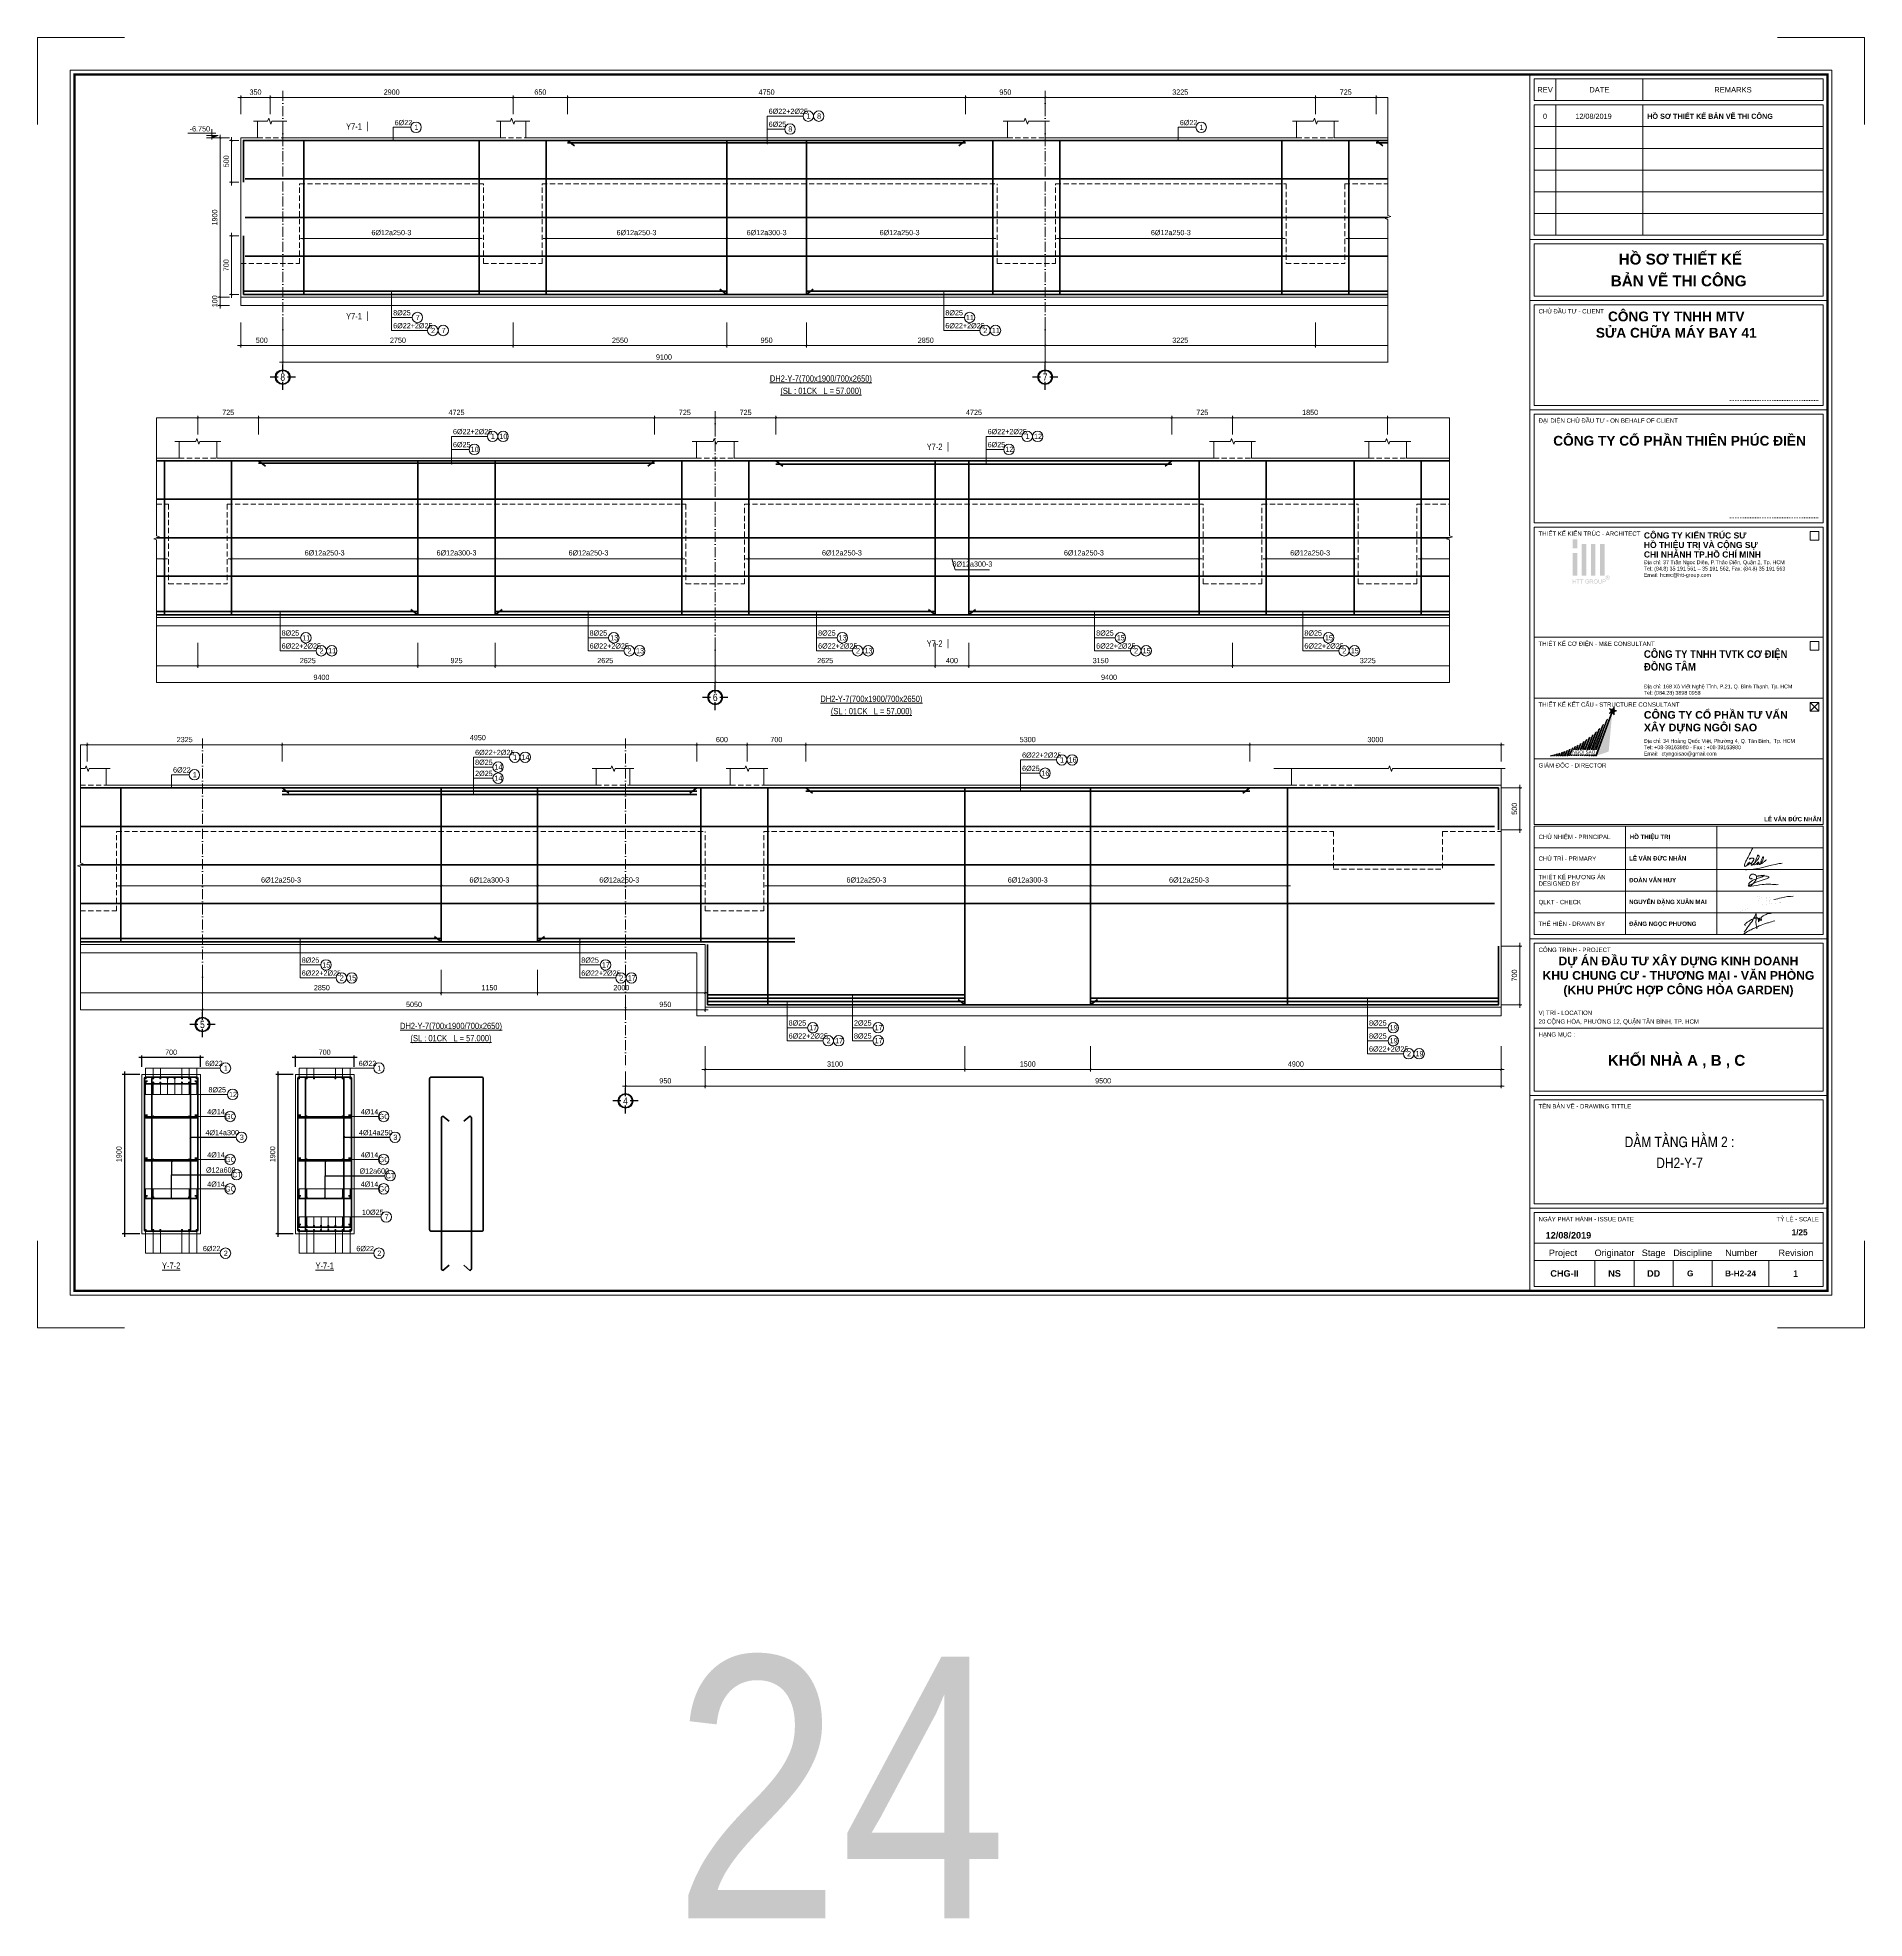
# Model space of a CAD drawing. Header units: millimetres. Extents: x 3014920 to 3563667, y -1638653 to -1356471.
# Drawn here: x 3105810 to 3127612, y -1628124 to -1605675 of the extents above; entities that cross this region are included whole.
import ezdxf
from ezdxf.enums import TextEntityAlignment as Align
from ezdxf.xclip import XClip

# ---------------------------------------------------------------- set-up
doc = ezdxf.new("R2010")
doc.units = ezdxf.units.MM
doc.header["$MEASUREMENT"] = 0
doc.header["$XCLIPFRAME"] = 0
doc.header["$PDMODE"] = 2
for name, pattern in [('6 TANG DIEN HINH 14-15$0$ACAD_ISO10W100', [18, 12, -3, 0, -3]), ('ACAD_ISO04W100', [30, 24, -3, 0, -3]), ('CENTER', [2, 1.25, -0.25, 0.25, -0.25]), ('HIDDEN', [0.375, 0.25, -0.125])]:
    doc.linetypes.add(name, pattern=pattern)
doc.layers.get('0').update_dxf_attribs({"lineweight": 9})
doc.layers.get('Defpoints').update_dxf_attribs({"color": 10, "lineweight": 0})
for name, color, linetype, lineweight in [('2', 2, 'Continuous', 20), ('CDAI', 21, 'Continuous', 40), ('CHG_XX_Khung ten$0$TEXT', 7, 'Continuous', 15), ('CHUNHO', 7, 'CENTER', 13), ('CHUTO', 51, 'Continuous', 15), ('CTHEP', 50, 'Continuous', 50), ('DBAO', 90, 'Continuous', 13), ('DGIONG', 130, 'Continuous', 13), ('HATCH', 154, 'Continuous', 9), ('KTH', 154, 'Continuous', 9), ('Net khuat', 8, 'HIDDEN', 13), ('TEXT', 7, 'Continuous', 15), ('TRUC', 251, 'ACAD_ISO04W100', 9)]:
    doc.layers.add(name, color=color, linetype=linetype, lineweight=lineweight)
doc.layers.add('8', color=8, linetype='Continuous')
doc.layers.add('CHG_XX_Khung ten$0$TKTC', color=1, linetype='Continuous')
doc.layers.add('CHG_XX_Khung ten$0$A1 BORDER$0$DGIONG', color=7, linetype='Continuous', lineweight=13, true_color=0x29ffff)
doc.layers.add('CHG_XX_Khung ten$0$A1 BORDER$0$STICK', color=7, linetype='Continuous', lineweight=9, true_color=0xe60000)
doc.styles.add('ArialB', font='arialbd.ttf')
doc.styles.add('CHG_XX_Khung ten$0$A1 BORDER$0$ARIAL', font='arial.ttf')
doc.styles.add('CHG_XX_Khung ten$0$A1 BORDER$0$Arial - Bold', font='arialbd.ttf', dxfattribs={"height": 2.5})
doc.styles.add('CHG_XX_Khung ten$0$A1 BORDER$0$Star-AvoBold', font='VAVOB_0.TTF')
doc.styles.add('CHG_XX_Khung ten$0$A1 BORDER$0$Title Block DD$0$ARIAL', font='arial.ttf')
doc.styles.add('CHG_XX_Khung ten$0$A1 BORDER$0$Title Block DD$0$Arial - Bold', font='arialbd.ttf', dxfattribs={"height": 2.5})
doc.styles.add('CHG_XX_Khung ten$0$arial', font='arial.ttf')
doc.styles.add('CHG_XX_Khung ten$0$Arial - Bold', font='arialbd.ttf')
doc.styles.add('CHG_XX_Khung ten$0$ArialB', font='arialbd.ttf')
doc.styles.add('CHG_XX_Khung ten$0$title block pccc$0$ARIAL', font='arial.ttf')
doc.styles.add('CHG_XX_Khung ten$0$title block pccc$0$Arial - Bold', font='arialbd.ttf', dxfattribs={"height": 2.5})
doc.styles.add('HELVECONDENSE', font='VHELVCN_0.TTF')
doc.styles.add('Star-HelCon', font='VHELVCN_0.TTF')
doc.styles.add('TTP-HelCon', font='VHELVCN_0.TTF')
doc.styles.add('VNI-HELVE-CONDENSE', font='VHELVCN_0.TTF')
doc.dimstyles.new('kc-25', dxfattribs={"dimtxt": 62.5, "dimasz": 20, "dimexe": 20, "dimexo": 50, "dimgap": 25, "dimtad": 3, "dimdec": 0, "dimzin": 0, "dimdsep": 46, "dimtxsty": 'VNI-HELVE-CONDENSE', "dimblk": 'DIM', "dimcen": 2.5, "dimclrd": 256, "dimclre": 154, "dimclrt": 7, "dimaunit": 1, "dimadec": 0, "dimazin": 0, "dimtfac": 1, "dimtdec": 0, "dimtix": 1, "dimtmove": 0, "dimatfit": 3, "dimldrblk": 'DOT', "dimfxl": 1, "dimtolj": 1, "dimtzin": 0, "dimarcsym": 0})
doc.dimstyles.new('TTP-25', dxfattribs={"dimscale": 25, "dimtxt": 2.5, "dimasz": 1, "dimexe": 1, "dimexo": 1, "dimgap": 0.09, "dimtad": 0, "dimdec": 4, "dimrnd": 1, "dimzin": 9, "dimdsep": 46, "dimtxsty": 'TTP-HelCon', "dimblk": 'ARCHTICK', "dimcen": 0.09, "dimdle": 1.5, "dimclrd": 256, "dimclre": 256, "dimclrt": 7, "dimadec": 0, "dimazin": 0, "dimtfac": 1, "dimtdec": 4, "dimtmove": 0, "dimatfit": 3, "dimldrblk": 'ARCHTICK', "dimfxl": 1, "dimtvp": 1, "dimtolj": 1, "dimtzin": 0, "dimarcsym": 0})

# ---------------------------------------------------------------- blocks, each defined once
blk = doc.blocks.new('CODE')
at = {"layer": 'DBAO'}
for p, q in [((-63, 0), (-138, 30)), ((-138, 30), (0, 30)), ((-138, 0), (0, 0)), ((-113, 55), (224, 55)), ((-63, -20), (-63, 105))]:
    blk.add_line(p, q, dxfattribs=at)
at = {"layer": 'HATCH', "color": 1}
blk.add_solid([(-63, 0), (-138, 30), (-63, 30)], dxfattribs=at)
blk = doc.blocks.new('_ArchTick')
at = {"color": 0, "linetype": 'ByBlock', "const_width": 0.15}
blk.add_lwpolyline([(-0.5, -0.5), (0.5, 0.5)], dxfattribs=at)
blk = doc.blocks.new('*D2688')
at = {"layer": 'Defpoints', "color": 0, "transparency": 16777216}
for p in [(9600, -2178), (12825, -2178), (9600, -2479)]:
    blk.add_point(p, dxfattribs=at)
at = {"layer": 'KTH', "lineweight": -2, "transparency": 16777216}
for p, q in [((9600, -2203), (9600, -2504)), ((12825, -2203), (12825, -2504)), ((12862, -2479), (9562, -2479))]:
    blk.add_line(p, q, dxfattribs=at)
at = {"layer": 'KTH', "lineweight": -2, "transparency": 16777216, "xscale": 25, "yscale": 25, "zscale": 25, "rotation": 180}
blk.add_blockref('_ArchTick', (9600, -2479), dxfattribs=at)
at = {"layer": 'KTH', "lineweight": -2, "transparency": 16777216, "xscale": 25, "yscale": 25, "zscale": 25}
blk.add_blockref('_ArchTick', (12825, -2479), dxfattribs=at)
at = {"layer": 'KTH', "color": 7, "transparency": 16777216, "insert": (11212, -2416), "char_height": 62.5, "attachment_point": 5, "style": 'TTP-HelCon'}
blk.add_mtext('\\A1;3225', dxfattribs=at)
blk = doc.blocks.new('*D2689')
at = {"layer": 'Defpoints', "color": 0, "transparency": 16777216}
for p in [(3250, -2178), (5800, -2178), (3250, -2479)]:
    blk.add_point(p, dxfattribs=at)
at = {"layer": 'KTH', "lineweight": -2, "transparency": 16777216}
for p, q in [((3250, -2203), (3250, -2504)), ((5800, -2203), (5800, -2504)), ((5837, -2479), (3212, -2479))]:
    blk.add_line(p, q, dxfattribs=at)
at = {"layer": 'KTH', "lineweight": -2, "transparency": 16777216, "xscale": 25, "yscale": 25, "zscale": 25, "rotation": 180}
blk.add_blockref('_ArchTick', (3250, -2479), dxfattribs=at)
at = {"layer": 'KTH', "lineweight": -2, "transparency": 16777216, "xscale": 25, "yscale": 25, "zscale": 25}
blk.add_blockref('_ArchTick', (5800, -2479), dxfattribs=at)
at = {"layer": 'KTH', "color": 7, "transparency": 16777216, "insert": (4525, -2416), "char_height": 62.5, "attachment_point": 5, "style": 'TTP-HelCon'}
blk.add_mtext('\\A1;2550', dxfattribs=at)
blk = doc.blocks.new('*D2690')
at = {"layer": 'Defpoints', "color": 0, "transparency": 16777216}
for p in [(3250, 482), (3250, 259), (3900, 259)]:
    blk.add_point(p, dxfattribs=at)
at = {"layer": 'KTH', "lineweight": -2, "transparency": 16777216}
for p, q in [((3937, 482), (3212, 482)), ((3250, 284), (3250, 507)), ((3900, 284), (3900, 507))]:
    blk.add_line(p, q, dxfattribs=at)
at = {"layer": 'KTH', "lineweight": -2, "transparency": 16777216, "xscale": 25, "yscale": 25, "zscale": 25, "rotation": 180}
blk.add_blockref('_ArchTick', (3250, 482), dxfattribs=at)
at = {"layer": 'KTH', "lineweight": -2, "transparency": 16777216, "xscale": 25, "yscale": 25, "zscale": 25}
blk.add_blockref('_ArchTick', (3900, 482), dxfattribs=at)
at = {"layer": 'KTH', "color": 7, "transparency": 16777216, "insert": (3575, 546), "char_height": 62.5, "attachment_point": 5, "style": 'TTP-HelCon'}
blk.add_mtext('\\A1;650', dxfattribs=at)
blk = doc.blocks.new('*D2691')
at = {"layer": 'Defpoints', "color": 0, "transparency": 16777216}
for p in [(12825, 482), (9600, 259), (12825, 259)]:
    blk.add_point(p, dxfattribs=at)
at = {"layer": 'KTH', "lineweight": -2, "transparency": 16777216}
for p, q in [((9562, 482), (12862, 482)), ((9600, 284), (9600, 507)), ((12825, 284), (12825, 507))]:
    blk.add_line(p, q, dxfattribs=at)
at = {"layer": 'KTH', "lineweight": -2, "transparency": 16777216, "xscale": 25, "yscale": 25, "zscale": 25, "rotation": 180}
blk.add_blockref('_ArchTick', (9600, 482), dxfattribs=at)
at = {"layer": 'KTH', "lineweight": -2, "transparency": 16777216, "xscale": 25, "yscale": 25, "zscale": 25}
blk.add_blockref('_ArchTick', (12825, 482), dxfattribs=at)
at = {"layer": 'KTH', "color": 7, "transparency": 16777216, "insert": (11212, 546), "char_height": 62.5, "attachment_point": 5, "style": 'TTP-HelCon'}
blk.add_mtext('\\A1;3225', dxfattribs=at)
blk = doc.blocks.new('*D2692')
at = {"layer": 'Defpoints', "color": 0, "transparency": 16777216}
for p in [(12825, 482), (12825, 259), (13550, 259)]:
    blk.add_point(p, dxfattribs=at)
at = {"layer": 'KTH', "lineweight": -2, "transparency": 16777216}
for p, q in [((13587, 482), (12787, 482)), ((12825, 284), (12825, 507)), ((13550, 284), (13550, 507))]:
    blk.add_line(p, q, dxfattribs=at)
at = {"layer": 'KTH', "lineweight": -2, "transparency": 16777216, "xscale": 25, "yscale": 25, "zscale": 25, "rotation": 180}
blk.add_blockref('_ArchTick', (12825, 482), dxfattribs=at)
at = {"layer": 'KTH', "lineweight": -2, "transparency": 16777216, "xscale": 25, "yscale": 25, "zscale": 25}
blk.add_blockref('_ArchTick', (13550, 482), dxfattribs=at)
at = {"layer": 'KTH', "color": 7, "transparency": 16777216, "insert": (13187, 546), "char_height": 62.5, "attachment_point": 5, "style": 'TTP-HelCon'}
blk.add_mtext('\\A1;725', dxfattribs=at)
blk = doc.blocks.new('*D2693')
at = {"layer": 'Defpoints', "color": 0, "transparency": 16777216}
for p in [(19000, 482), (19000, 259), (19725, 259)]:
    blk.add_point(p, dxfattribs=at)
at = {"layer": 'KTH', "lineweight": -2, "transparency": 16777216}
for p, q in [((19763, 482), (18962, 482)), ((19000, 284), (19000, 507)), ((19725, 284), (19725, 507))]:
    blk.add_line(p, q, dxfattribs=at)
at = {"layer": 'KTH', "lineweight": -2, "transparency": 16777216, "xscale": 25, "yscale": 25, "zscale": 25, "rotation": 180}
blk.add_blockref('_ArchTick', (19000, 482), dxfattribs=at)
at = {"layer": 'KTH', "lineweight": -2, "transparency": 16777216, "xscale": 25, "yscale": 25, "zscale": 25}
blk.add_blockref('_ArchTick', (19725, 482), dxfattribs=at)
at = {"layer": 'KTH', "color": 7, "transparency": 16777216, "insert": (19362, 546), "char_height": 62.5, "attachment_point": 5, "style": 'TTP-HelCon'}
blk.add_mtext('\\A1;725', dxfattribs=at)
blk = doc.blocks.new('dau truc')
blk.add_circle((0, 0), 180)
at = {"layer": '8'}
for p, q in [((0, 127), (0, 345)), ((-127, 0), (-345, 0)), ((0, -345), (0, -127)), ((345, 0), (127, 0))]:
    blk.add_line(p, q, dxfattribs=at)
blk.add_circle((0, 0), 200, dxfattribs=at)
at = {"layer": 'TEXT', "style": 'HELVECONDENSE'}
blk.add_attdef('A', text='', height=233, dxfattribs=at).set_placement((0, 0), align=Align.MIDDLE)
blk = doc.blocks.new('*D2694')
at = {"layer": 'Defpoints', "color": 0, "transparency": 16777216}
for p in [(15450, -2178), (16375, -2178), (15450, -2479)]:
    blk.add_point(p, dxfattribs=at)
at = {"layer": 'KTH', "lineweight": -2, "transparency": 16777216}
for p, q in [((15450, -2203), (15450, -2504)), ((16375, -2203), (16375, -2504)), ((16412, -2479), (15412, -2479))]:
    blk.add_line(p, q, dxfattribs=at)
at = {"layer": 'KTH', "lineweight": -2, "transparency": 16777216, "xscale": 25, "yscale": 25, "zscale": 25, "rotation": 180}
blk.add_blockref('_ArchTick', (15450, -2479), dxfattribs=at)
at = {"layer": 'KTH', "lineweight": -2, "transparency": 16777216, "xscale": 25, "yscale": 25, "zscale": 25}
blk.add_blockref('_ArchTick', (16375, -2479), dxfattribs=at)
at = {"layer": 'KTH', "color": 7, "transparency": 16777216, "insert": (15912, -2416), "char_height": 62.5, "attachment_point": 5, "style": 'TTP-HelCon'}
blk.add_mtext('\\A1;925', dxfattribs=at)
blk = doc.blocks.new('*D2695')
at = {"layer": 'Defpoints', "color": 0, "transparency": 16777216}
for p in [(19000, -2178), (21625, -2178), (19000, -2479)]:
    blk.add_point(p, dxfattribs=at)
at = {"layer": 'KTH', "lineweight": -2, "transparency": 16777216}
for p, q in [((19000, -2203), (19000, -2504)), ((21625, -2203), (21625, -2504)), ((21662, -2479), (18962, -2479))]:
    blk.add_line(p, q, dxfattribs=at)
at = {"layer": 'KTH', "lineweight": -2, "transparency": 16777216, "xscale": 25, "yscale": 25, "zscale": 25, "rotation": 180}
blk.add_blockref('_ArchTick', (19000, -2479), dxfattribs=at)
at = {"layer": 'KTH', "lineweight": -2, "transparency": 16777216, "xscale": 25, "yscale": 25, "zscale": 25}
blk.add_blockref('_ArchTick', (21625, -2479), dxfattribs=at)
at = {"layer": 'KTH', "color": 7, "transparency": 16777216, "insert": (20312, -2416), "char_height": 62.5, "attachment_point": 5, "style": 'TTP-HelCon'}
blk.add_mtext('\\A1;2625', dxfattribs=at)
blk = doc.blocks.new('*D2696')
at = {"layer": 'Defpoints', "color": 0, "transparency": 16777216}
for p in [(21625, -2178), (22025, -2178), (22025, -2479)]:
    blk.add_point(p, dxfattribs=at)
at = {"layer": 'KTH', "lineweight": -2, "transparency": 16777216}
for p, q in [((21625, -2203), (21625, -2504)), ((22025, -2203), (22025, -2504)), ((21587, -2479), (22062, -2479))]:
    blk.add_line(p, q, dxfattribs=at)
at = {"layer": 'KTH', "lineweight": -2, "transparency": 16777216, "xscale": 25, "yscale": 25, "zscale": 25, "rotation": 180}
blk.add_blockref('_ArchTick', (21625, -2479), dxfattribs=at)
at = {"layer": 'KTH', "lineweight": -2, "transparency": 16777216, "xscale": 25, "yscale": 25, "zscale": 25}
blk.add_blockref('_ArchTick', (22025, -2479), dxfattribs=at)
at = {"layer": 'KTH', "color": 7, "transparency": 16777216, "insert": (21825, -2416), "char_height": 62.5, "attachment_point": 5, "style": 'TTP-HelCon'}
blk.add_mtext('\\A1;400', dxfattribs=at)
blk = doc.blocks.new('*D2697')
at = {"layer": 'Defpoints', "color": 0, "transparency": 16777216}
for p in [(19000, 482), (18275, 259), (19000, 259)]:
    blk.add_point(p, dxfattribs=at)
at = {"layer": 'KTH', "lineweight": -2, "transparency": 16777216}
for p, q in [((18237, 482), (19037, 482)), ((18275, 284), (18275, 507)), ((19000, 284), (19000, 507))]:
    blk.add_line(p, q, dxfattribs=at)
at = {"layer": 'KTH', "lineweight": -2, "transparency": 16777216, "xscale": 25, "yscale": 25, "zscale": 25, "rotation": 180}
blk.add_blockref('_ArchTick', (18275, 482), dxfattribs=at)
at = {"layer": 'KTH', "lineweight": -2, "transparency": 16777216, "xscale": 25, "yscale": 25, "zscale": 25}
blk.add_blockref('_ArchTick', (19000, 482), dxfattribs=at)
at = {"layer": 'KTH', "color": 7, "transparency": 16777216, "insert": (18637, 546), "char_height": 62.5, "attachment_point": 5, "style": 'TTP-HelCon'}
blk.add_mtext('\\A1;725', dxfattribs=at)
blk = doc.blocks.new('*D2698')
at = {"layer": 'Defpoints', "color": 0, "transparency": 16777216}
for p in [(19000, -2479), (19000, -2679), (28400, -2479)]:
    blk.add_point(p, dxfattribs=at)
at = {"layer": 'KTH', "lineweight": -2, "transparency": 16777216}
for p, q in [((28437, -2679), (18962, -2679)), ((19000, -2504), (19000, -2704)), ((28400, -2504), (28400, -2704))]:
    blk.add_line(p, q, dxfattribs=at)
at = {"layer": 'KTH', "lineweight": -2, "transparency": 16777216, "xscale": 25, "yscale": 25, "zscale": 25, "rotation": 180}
blk.add_blockref('_ArchTick', (19000, -2679), dxfattribs=at)
at = {"layer": 'KTH', "lineweight": -2, "transparency": 16777216, "xscale": 25, "yscale": 25, "zscale": 25}
blk.add_blockref('_ArchTick', (28400, -2679), dxfattribs=at)
at = {"layer": 'KTH', "color": 7, "transparency": 16777216, "insert": (23700, -2616), "char_height": 62.5, "attachment_point": 5, "style": 'TTP-HelCon'}
blk.add_mtext('\\A1;9400', dxfattribs=at)
blk = doc.blocks.new('*D2699')
at = {"layer": 'Defpoints', "color": 0, "transparency": 16777216}
for p in [(28400, -2479), (28400, -2679), (33450, -2479)]:
    blk.add_point(p, dxfattribs=at)
at = {"layer": 'KTH', "lineweight": -2, "transparency": 16777216}
for p, q in [((33487, -2679), (28362, -2679)), ((28400, -2504), (28400, -2704)), ((33450, -2504), (33450, -2704))]:
    blk.add_line(p, q, dxfattribs=at)
at = {"layer": 'KTH', "lineweight": -2, "transparency": 16777216, "xscale": 25, "yscale": 25, "zscale": 25, "rotation": 180}
blk.add_blockref('_ArchTick', (28400, -2679), dxfattribs=at)
at = {"layer": 'KTH', "lineweight": -2, "transparency": 16777216, "xscale": 25, "yscale": 25, "zscale": 25}
blk.add_blockref('_ArchTick', (33450, -2679), dxfattribs=at)
at = {"layer": 'KTH', "color": 7, "transparency": 16777216, "insert": (30925, -2616), "char_height": 62.5, "attachment_point": 5, "style": 'TTP-HelCon'}
blk.add_mtext('\\A1;5050', dxfattribs=at)
blk = doc.blocks.new('*D2700')
at = {"layer": 'Defpoints', "color": 0, "transparency": 16777216}
for p in [(34400, -3391), (43900, -3391), (43900, -3591)]:
    blk.add_point(p, dxfattribs=at)
at = {"layer": 'KTH', "lineweight": -2, "transparency": 16777216}
for p, q in [((34362, -3591), (43938, -3591)), ((34400, -3416), (34400, -3616)), ((43900, -3416), (43900, -3616))]:
    blk.add_line(p, q, dxfattribs=at)
at = {"layer": 'KTH', "lineweight": -2, "transparency": 16777216, "xscale": 25, "yscale": 25, "zscale": 25, "rotation": 180}
blk.add_blockref('_ArchTick', (34400, -3591), dxfattribs=at)
at = {"layer": 'KTH', "lineweight": -2, "transparency": 16777216, "xscale": 25, "yscale": 25, "zscale": 25}
blk.add_blockref('_ArchTick', (43900, -3591), dxfattribs=at)
at = {"layer": 'KTH', "color": 7, "transparency": 16777216, "insert": (39150, -3527), "char_height": 62.5, "attachment_point": 5, "style": 'TTP-HelCon'}
blk.add_mtext('\\A1;9500', dxfattribs=at)
blk = doc.blocks.new('*D2701')
at = {"layer": 'Defpoints', "color": 0, "transparency": 16777216}
for p in [(500, -2178), (3250, -2178), (500, -2479)]:
    blk.add_point(p, dxfattribs=at)
at = {"layer": 'KTH', "lineweight": -2, "transparency": 16777216}
for p, q in [((500, -2203), (500, -2504)), ((3250, -2203), (3250, -2504)), ((3288, -2479), (462, -2479))]:
    blk.add_line(p, q, dxfattribs=at)
at = {"layer": 'KTH', "lineweight": -2, "transparency": 16777216, "xscale": 25, "yscale": 25, "zscale": 25, "rotation": 180}
blk.add_blockref('_ArchTick', (500, -2479), dxfattribs=at)
at = {"layer": 'KTH', "lineweight": -2, "transparency": 16777216, "xscale": 25, "yscale": 25, "zscale": 25}
blk.add_blockref('_ArchTick', (3250, -2479), dxfattribs=at)
at = {"layer": 'KTH', "color": 7, "transparency": 16777216, "insert": (1875, -2416), "char_height": 62.5, "attachment_point": 5, "style": 'TTP-HelCon'}
blk.add_mtext('\\A1;2750', dxfattribs=at)
blk = doc.blocks.new('*D2702')
at = {"layer": 'Defpoints', "color": 0, "transparency": 16777216}
for p in [(0, -2178), (500, -2178), (500, -2479)]:
    blk.add_point(p, dxfattribs=at)
at = {"layer": 'KTH', "lineweight": -2, "transparency": 16777216}
for p, q in [((0, -2203), (0, -2504)), ((500, -2203), (500, -2504)), ((-38, -2479), (537, -2479))]:
    blk.add_line(p, q, dxfattribs=at)
at = {"layer": 'KTH', "lineweight": -2, "transparency": 16777216, "xscale": 25, "yscale": 25, "zscale": 25, "rotation": 180}
blk.add_blockref('_ArchTick', (0, -2479), dxfattribs=at)
at = {"layer": 'KTH', "lineweight": -2, "transparency": 16777216, "xscale": 25, "yscale": 25, "zscale": 25}
blk.add_blockref('_ArchTick', (500, -2479), dxfattribs=at)
at = {"layer": 'KTH', "color": 7, "transparency": 16777216, "insert": (250, -2416), "char_height": 62.5, "attachment_point": 5, "style": 'TTP-HelCon'}
blk.add_mtext('\\A1;500', dxfattribs=at)
blk = doc.blocks.new('*D2703')
at = {"layer": 'Defpoints', "color": 0, "transparency": 16777216}
for p in [(5800, -2178), (6750, -2178), (6750, -2479)]:
    blk.add_point(p, dxfattribs=at)
at = {"layer": 'KTH', "lineweight": -2, "transparency": 16777216}
for p, q in [((5800, -2203), (5800, -2504)), ((6750, -2203), (6750, -2504)), ((5762, -2479), (6787, -2479))]:
    blk.add_line(p, q, dxfattribs=at)
at = {"layer": 'KTH', "lineweight": -2, "transparency": 16777216, "xscale": 25, "yscale": 25, "zscale": 25, "rotation": 180}
blk.add_blockref('_ArchTick', (5800, -2479), dxfattribs=at)
at = {"layer": 'KTH', "lineweight": -2, "transparency": 16777216, "xscale": 25, "yscale": 25, "zscale": 25}
blk.add_blockref('_ArchTick', (6750, -2479), dxfattribs=at)
at = {"layer": 'KTH', "color": 7, "transparency": 16777216, "insert": (6275, -2416), "char_height": 62.5, "attachment_point": 5, "style": 'TTP-HelCon'}
blk.add_mtext('\\A1;950', dxfattribs=at)
blk = doc.blocks.new('*D2704')
at = {"layer": 'Defpoints', "color": 0, "transparency": 16777216}
for p in [(6750, -2178), (9600, -2178), (9600, -2479)]:
    blk.add_point(p, dxfattribs=at)
at = {"layer": 'KTH', "lineweight": -2, "transparency": 16777216}
for p, q in [((6750, -2203), (6750, -2504)), ((9600, -2203), (9600, -2504)), ((6712, -2479), (9637, -2479))]:
    blk.add_line(p, q, dxfattribs=at)
at = {"layer": 'KTH', "lineweight": -2, "transparency": 16777216, "xscale": 25, "yscale": 25, "zscale": 25, "rotation": 180}
blk.add_blockref('_ArchTick', (6750, -2479), dxfattribs=at)
at = {"layer": 'KTH', "lineweight": -2, "transparency": 16777216, "xscale": 25, "yscale": 25, "zscale": 25}
blk.add_blockref('_ArchTick', (9600, -2479), dxfattribs=at)
at = {"layer": 'KTH', "color": 7, "transparency": 16777216, "insert": (8175, -2416), "char_height": 62.5, "attachment_point": 5, "style": 'TTP-HelCon'}
blk.add_mtext('\\A1;2850', dxfattribs=at)
blk = doc.blocks.new('*D2705')
at = {"layer": 'Defpoints', "color": 0, "transparency": 16777216}
for p in [(12825, -2178), (15450, -2178), (15450, -2479)]:
    blk.add_point(p, dxfattribs=at)
at = {"layer": 'KTH', "lineweight": -2, "transparency": 16777216}
for p, q in [((12825, -2203), (12825, -2504)), ((15450, -2203), (15450, -2504)), ((12787, -2479), (15487, -2479))]:
    blk.add_line(p, q, dxfattribs=at)
at = {"layer": 'KTH', "lineweight": -2, "transparency": 16777216, "xscale": 25, "yscale": 25, "zscale": 25, "rotation": 180}
blk.add_blockref('_ArchTick', (12825, -2479), dxfattribs=at)
at = {"layer": 'KTH', "lineweight": -2, "transparency": 16777216, "xscale": 25, "yscale": 25, "zscale": 25}
blk.add_blockref('_ArchTick', (15450, -2479), dxfattribs=at)
at = {"layer": 'KTH', "color": 7, "transparency": 16777216, "insert": (14137, -2416), "char_height": 62.5, "attachment_point": 5, "style": 'TTP-HelCon'}
blk.add_mtext('\\A1;2625', dxfattribs=at)
blk = doc.blocks.new('*D2706')
at = {"layer": 'Defpoints', "color": 0, "transparency": 16777216}
for p in [(25175, 482), (24450, 259), (25175, 259)]:
    blk.add_point(p, dxfattribs=at)
at = {"layer": 'KTH', "lineweight": -2, "transparency": 16777216}
for p, q in [((24413, 482), (25213, 482)), ((24450, 284), (24450, 507)), ((25175, 284), (25175, 507))]:
    blk.add_line(p, q, dxfattribs=at)
at = {"layer": 'KTH', "lineweight": -2, "transparency": 16777216, "xscale": 25, "yscale": 25, "zscale": 25, "rotation": 180}
blk.add_blockref('_ArchTick', (24450, 482), dxfattribs=at)
at = {"layer": 'KTH', "lineweight": -2, "transparency": 16777216, "xscale": 25, "yscale": 25, "zscale": 25}
blk.add_blockref('_ArchTick', (25175, 482), dxfattribs=at)
at = {"layer": 'KTH', "color": 7, "transparency": 16777216, "insert": (24813, 546), "char_height": 62.5, "attachment_point": 5, "style": 'TTP-HelCon'}
blk.add_mtext('\\A1;725', dxfattribs=at)
blk = doc.blocks.new('*D2707')
at = {"layer": 'Defpoints', "color": 0, "transparency": 16777216}
for p in [(19725, 482), (19725, 259), (24450, 259)]:
    blk.add_point(p, dxfattribs=at)
at = {"layer": 'KTH', "lineweight": -2, "transparency": 16777216}
for p, q in [((24488, 482), (19688, 482)), ((19725, 284), (19725, 507)), ((24450, 284), (24450, 507))]:
    blk.add_line(p, q, dxfattribs=at)
at = {"layer": 'KTH', "lineweight": -2, "transparency": 16777216, "xscale": 25, "yscale": 25, "zscale": 25, "rotation": 180}
blk.add_blockref('_ArchTick', (19725, 482), dxfattribs=at)
at = {"layer": 'KTH', "lineweight": -2, "transparency": 16777216, "xscale": 25, "yscale": 25, "zscale": 25}
blk.add_blockref('_ArchTick', (24450, 482), dxfattribs=at)
at = {"layer": 'KTH', "color": 7, "transparency": 16777216, "insert": (22088, 546), "char_height": 62.5, "attachment_point": 5, "style": 'TTP-HelCon'}
blk.add_mtext('\\A1;4725', dxfattribs=at)
blk = doc.blocks.new('*D2708')
at = {"layer": 'Defpoints', "color": 0, "transparency": 16777216}
for p in [(27025, 482), (25175, 259), (27025, 259)]:
    blk.add_point(p, dxfattribs=at)
at = {"layer": 'KTH', "lineweight": -2, "transparency": 16777216}
for p, q in [((25138, 482), (27063, 482)), ((25175, 284), (25175, 507)), ((27025, 284), (27025, 507))]:
    blk.add_line(p, q, dxfattribs=at)
at = {"layer": 'KTH', "lineweight": -2, "transparency": 16777216, "xscale": 25, "yscale": 25, "zscale": 25, "rotation": 180}
blk.add_blockref('_ArchTick', (25175, 482), dxfattribs=at)
at = {"layer": 'KTH', "lineweight": -2, "transparency": 16777216, "xscale": 25, "yscale": 25, "zscale": 25}
blk.add_blockref('_ArchTick', (27025, 482), dxfattribs=at)
at = {"layer": 'KTH', "color": 7, "transparency": 16777216, "insert": (26100, 546), "char_height": 62.5, "attachment_point": 5, "style": 'TTP-HelCon'}
blk.add_mtext('\\A1;1850', dxfattribs=at)
blk = doc.blocks.new('*D2709')
at = {"layer": 'Defpoints', "color": 0, "transparency": 16777216}
for p in [(27025, 482), (27025, 259), (29350, 259)]:
    blk.add_point(p, dxfattribs=at)
at = {"layer": 'KTH', "lineweight": -2, "transparency": 16777216}
for p, q in [((29388, 482), (26988, 482)), ((27025, 284), (27025, 507)), ((29350, 284), (29350, 507))]:
    blk.add_line(p, q, dxfattribs=at)
at = {"layer": 'KTH', "lineweight": -2, "transparency": 16777216, "xscale": 25, "yscale": 25, "zscale": 25, "rotation": 180}
blk.add_blockref('_ArchTick', (27025, 482), dxfattribs=at)
at = {"layer": 'KTH', "lineweight": -2, "transparency": 16777216, "xscale": 25, "yscale": 25, "zscale": 25}
blk.add_blockref('_ArchTick', (29350, 482), dxfattribs=at)
at = {"layer": 'KTH', "color": 7, "transparency": 16777216, "insert": (28188, 546), "char_height": 62.5, "attachment_point": 5, "style": 'TTP-HelCon'}
blk.add_mtext('\\A1;2325', dxfattribs=at)
blk = doc.blocks.new('*D2710')
at = {"layer": 'Defpoints', "color": 0, "transparency": 16777216}
for p in [(34900, 482), (34300, 259), (34900, 259)]:
    blk.add_point(p, dxfattribs=at)
at = {"layer": 'KTH', "lineweight": -2, "transparency": 16777216}
for p, q in [((34262, 482), (34938, 482)), ((34300, 284), (34300, 507)), ((34900, 284), (34900, 507))]:
    blk.add_line(p, q, dxfattribs=at)
at = {"layer": 'KTH', "lineweight": -2, "transparency": 16777216, "xscale": 25, "yscale": 25, "zscale": 25, "rotation": 180}
blk.add_blockref('_ArchTick', (34300, 482), dxfattribs=at)
at = {"layer": 'KTH', "lineweight": -2, "transparency": 16777216, "xscale": 25, "yscale": 25, "zscale": 25}
blk.add_blockref('_ArchTick', (34900, 482), dxfattribs=at)
at = {"layer": 'KTH', "color": 7, "transparency": 16777216, "insert": (34600, 546), "char_height": 62.5, "attachment_point": 5, "style": 'TTP-HelCon'}
blk.add_mtext('\\A1;600', dxfattribs=at)
blk = doc.blocks.new('*D2711')
at = {"layer": 'Defpoints', "color": 0, "transparency": 16777216}
for p in [(29350, 482), (29350, 259), (34300, 259)]:
    blk.add_point(p, dxfattribs=at)
at = {"layer": 'KTH', "lineweight": -2, "transparency": 16777216}
for p, q in [((34337, 482), (29313, 482)), ((29350, 284), (29350, 507)), ((34300, 284), (34300, 507))]:
    blk.add_line(p, q, dxfattribs=at)
at = {"layer": 'KTH', "lineweight": -2, "transparency": 16777216, "xscale": 25, "yscale": 25, "zscale": 25, "rotation": 180}
blk.add_blockref('_ArchTick', (29350, 482), dxfattribs=at)
at = {"layer": 'KTH', "lineweight": -2, "transparency": 16777216, "xscale": 25, "yscale": 25, "zscale": 25}
blk.add_blockref('_ArchTick', (34300, 482), dxfattribs=at)
at = {"layer": 'KTH', "color": 7, "transparency": 16777216, "insert": (31687, 569), "char_height": 62.5, "attachment_point": 5, "style": 'TTP-HelCon'}
blk.add_mtext('\\A1;4950', dxfattribs=at)
blk = doc.blocks.new('*D2712')
at = {"layer": 'Defpoints', "color": 0, "transparency": 16777216}
for p in [(40900, 482), (40900, 259), (43900, 259)]:
    blk.add_point(p, dxfattribs=at)
at = {"layer": 'KTH', "lineweight": -2, "transparency": 16777216}
for p, q in [((43938, 482), (40863, 482)), ((40900, 284), (40900, 507)), ((43900, 284), (43900, 507))]:
    blk.add_line(p, q, dxfattribs=at)
at = {"layer": 'KTH', "lineweight": -2, "transparency": 16777216, "xscale": 25, "yscale": 25, "zscale": 25, "rotation": 180}
blk.add_blockref('_ArchTick', (40900, 482), dxfattribs=at)
at = {"layer": 'KTH', "lineweight": -2, "transparency": 16777216, "xscale": 25, "yscale": 25, "zscale": 25}
blk.add_blockref('_ArchTick', (43900, 482), dxfattribs=at)
at = {"layer": 'KTH', "color": 7, "transparency": 16777216, "insert": (42400, 546), "char_height": 62.5, "attachment_point": 5, "style": 'TTP-HelCon'}
blk.add_mtext('\\A1;3000', dxfattribs=at)
blk = doc.blocks.new('*D2664')
at = {"layer": 'Defpoints', "color": 0, "transparency": 16777216}
for p in [(22025, -2178), (25175, -2178), (25175, -2479)]:
    blk.add_point(p, dxfattribs=at)
at = {"layer": 'KTH', "lineweight": -2, "transparency": 16777216}
for p, q in [((22025, -2203), (22025, -2504)), ((25175, -2203), (25175, -2504)), ((21987, -2479), (25212, -2479))]:
    blk.add_line(p, q, dxfattribs=at)
at = {"layer": 'KTH', "lineweight": -2, "transparency": 16777216, "xscale": 25, "yscale": 25, "zscale": 25, "rotation": 180}
blk.add_blockref('_ArchTick', (22025, -2479), dxfattribs=at)
at = {"layer": 'KTH', "lineweight": -2, "transparency": 16777216, "xscale": 25, "yscale": 25, "zscale": 25}
blk.add_blockref('_ArchTick', (25175, -2479), dxfattribs=at)
at = {"layer": 'KTH', "color": 7, "transparency": 16777216, "insert": (23600, -2416), "char_height": 62.5, "attachment_point": 5, "style": 'TTP-HelCon'}
blk.add_mtext('\\A1;3150', dxfattribs=at)
blk = doc.blocks.new('*D2665')
at = {"layer": 'Defpoints', "color": 0, "transparency": 16777216}
for p in [(25175, -2178), (28400, -2178), (28400, -2479)]:
    blk.add_point(p, dxfattribs=at)
at = {"layer": 'KTH', "lineweight": -2, "transparency": 16777216}
for p, q in [((25175, -2203), (25175, -2504)), ((28400, -2203), (28400, -2504)), ((25138, -2479), (28437, -2479))]:
    blk.add_line(p, q, dxfattribs=at)
at = {"layer": 'KTH', "lineweight": -2, "transparency": 16777216, "xscale": 25, "yscale": 25, "zscale": 25, "rotation": 180}
blk.add_blockref('_ArchTick', (25175, -2479), dxfattribs=at)
at = {"layer": 'KTH', "lineweight": -2, "transparency": 16777216, "xscale": 25, "yscale": 25, "zscale": 25}
blk.add_blockref('_ArchTick', (28400, -2479), dxfattribs=at)
at = {"layer": 'KTH', "color": 7, "transparency": 16777216, "insert": (26788, -2416), "char_height": 62.5, "attachment_point": 5, "style": 'TTP-HelCon'}
blk.add_mtext('\\A1;3225', dxfattribs=at)
blk = doc.blocks.new('*D2666')
at = {"layer": 'Defpoints', "color": 0, "transparency": 16777216}
for p in [(28400, -2178), (31250, -2178), (31250, -2479)]:
    blk.add_point(p, dxfattribs=at)
at = {"layer": 'KTH', "lineweight": -2, "transparency": 16777216}
for p, q in [((28400, -2203), (28400, -2504)), ((31250, -2203), (31250, -2504)), ((28362, -2479), (31288, -2479))]:
    blk.add_line(p, q, dxfattribs=at)
at = {"layer": 'KTH', "lineweight": -2, "transparency": 16777216, "xscale": 25, "yscale": 25, "zscale": 25, "rotation": 180}
blk.add_blockref('_ArchTick', (28400, -2479), dxfattribs=at)
at = {"layer": 'KTH', "lineweight": -2, "transparency": 16777216, "xscale": 25, "yscale": 25, "zscale": 25}
blk.add_blockref('_ArchTick', (31250, -2479), dxfattribs=at)
at = {"layer": 'KTH', "color": 7, "transparency": 16777216, "insert": (29825, -2416), "char_height": 62.5, "attachment_point": 5, "style": 'TTP-HelCon'}
blk.add_mtext('\\A1;2850', dxfattribs=at)
blk = doc.blocks.new('*D2667')
at = {"layer": 'Defpoints', "color": 0, "transparency": 16777216}
for p in [(31250, -2178), (32400, -2178), (31250, -2479)]:
    blk.add_point(p, dxfattribs=at)
at = {"layer": 'KTH', "lineweight": -2, "transparency": 16777216}
for p, q in [((31250, -2203), (31250, -2504)), ((32400, -2203), (32400, -2504)), ((32437, -2479), (31213, -2479))]:
    blk.add_line(p, q, dxfattribs=at)
at = {"layer": 'KTH', "lineweight": -2, "transparency": 16777216, "xscale": 25, "yscale": 25, "zscale": 25, "rotation": 180}
blk.add_blockref('_ArchTick', (31250, -2479), dxfattribs=at)
at = {"layer": 'KTH', "lineweight": -2, "transparency": 16777216, "xscale": 25, "yscale": 25, "zscale": 25}
blk.add_blockref('_ArchTick', (32400, -2479), dxfattribs=at)
at = {"layer": 'KTH', "color": 7, "transparency": 16777216, "insert": (31825, -2416), "char_height": 62.5, "attachment_point": 5, "style": 'TTP-HelCon'}
blk.add_mtext('\\A1;1150', dxfattribs=at)
blk = doc.blocks.new('*D2668')
at = {"layer": 'Defpoints', "color": 0, "transparency": 16777216}
for p in [(34400, -3090), (37500, -3090), (37500, -3391)]:
    blk.add_point(p, dxfattribs=at)
at = {"layer": 'KTH', "lineweight": -2, "transparency": 16777216}
for p, q in [((34400, -3115), (34400, -3416)), ((37500, -3115), (37500, -3416)), ((34362, -3391), (37537, -3391))]:
    blk.add_line(p, q, dxfattribs=at)
at = {"layer": 'KTH', "lineweight": -2, "transparency": 16777216, "xscale": 25, "yscale": 25, "zscale": 25, "rotation": 180}
blk.add_blockref('_ArchTick', (34400, -3391), dxfattribs=at)
at = {"layer": 'KTH', "lineweight": -2, "transparency": 16777216, "xscale": 25, "yscale": 25, "zscale": 25}
blk.add_blockref('_ArchTick', (37500, -3391), dxfattribs=at)
at = {"layer": 'KTH', "color": 7, "transparency": 16777216, "insert": (35950, -3327), "char_height": 62.5, "attachment_point": 5, "style": 'TTP-HelCon'}
blk.add_mtext('\\A1;3100', dxfattribs=at)
blk = doc.blocks.new('MC')
at = {"layer": 'CTHEP', "const_width": 10, "elevation": 0}
blk.add_lwpolyline([(36, 150), (36, 0)], dxfattribs=at)
at = {"layer": 'TEXT', "style": 'TTP-HelCon'}
blk.add_attdef('A', text='', height=100, dxfattribs=at).set_placement((-50, 26), align=Align.RIGHT)
blk = doc.blocks.new('*D2669')
at = {"layer": 'Defpoints', "color": 0, "transparency": 16777216}
for p in [(-247, -2000), (-111, -1900), (-111, -2000)]:
    blk.add_point(p, dxfattribs=at)
at = {"layer": 'KTH', "lineweight": -2, "transparency": 16777216}
for p, q in [((-136, -1900), (-272, -1900)), ((-136, -2000), (-272, -2000)), ((-247, -1863), (-247, -2037))]:
    blk.add_line(p, q, dxfattribs=at)
at = {"layer": 'KTH', "lineweight": -2, "transparency": 16777216, "xscale": 25, "yscale": 25, "zscale": 25}
for p, rotation in [((-247, -1900), 90), ((-247, -2000), 270)]:
    blk.add_blockref('_ArchTick', p, dxfattribs=dict(at, rotation=rotation))
at = {"layer": 'KTH', "color": 7, "transparency": 16777216, "insert": (-311, -1950), "char_height": 62.5, "attachment_point": 5, "rotation": 90, "style": 'TTP-HelCon'}
blk.add_mtext('\\A1;100', dxfattribs=at)
blk = doc.blocks.new('*D2670')
at = {"layer": 'Defpoints', "color": 0, "transparency": 16777216}
for p in [(-111, 0), (-247, -1900), (-111, -1900)]:
    blk.add_point(p, dxfattribs=at)
at = {"layer": 'KTH', "lineweight": -2, "transparency": 16777216}
for p, q in [((-247, 37), (-247, -1938)), ((-136, 0), (-272, 0)), ((-136, -1900), (-272, -1900))]:
    blk.add_line(p, q, dxfattribs=at)
at = {"layer": 'KTH', "lineweight": -2, "transparency": 16777216, "xscale": 25, "yscale": 25, "zscale": 25}
for p, rotation in [((-247, 0), 90), ((-247, -1900), 270)]:
    blk.add_blockref('_ArchTick', p, dxfattribs=dict(at, rotation=rotation))
at = {"layer": 'KTH', "color": 7, "transparency": 16777216, "insert": (-311, -950), "char_height": 62.5, "attachment_point": 5, "rotation": 90, "style": 'TTP-HelCon'}
blk.add_mtext('\\A1;1900', dxfattribs=at)
blk = doc.blocks.new('*D2671')
at = {"layer": 'Defpoints', "color": 0, "transparency": 16777216}
for p in [(9600, -2178), (19000, -2178), (19000, -2679)]:
    blk.add_point(p, dxfattribs=at)
at = {"layer": 'KTH', "lineweight": -2, "transparency": 16777216}
for p, q in [((9600, -2203), (9600, -2704)), ((19000, -2203), (19000, -2704)), ((9562, -2679), (19037, -2679))]:
    blk.add_line(p, q, dxfattribs=at)
at = {"layer": 'KTH', "lineweight": -2, "transparency": 16777216, "xscale": 25, "yscale": 25, "zscale": 25, "rotation": 180}
blk.add_blockref('_ArchTick', (9600, -2679), dxfattribs=at)
at = {"layer": 'KTH', "lineweight": -2, "transparency": 16777216, "xscale": 25, "yscale": 25, "zscale": 25}
blk.add_blockref('_ArchTick', (19000, -2679), dxfattribs=at)
at = {"layer": 'KTH', "color": 7, "transparency": 16777216, "insert": (14300, -2616), "char_height": 62.5, "attachment_point": 5, "style": 'TTP-HelCon'}
blk.add_mtext('\\A1;9400', dxfattribs=at)
blk = doc.blocks.new('*D2672')
at = {"layer": 'Defpoints', "color": 0, "transparency": 16777216}
for p in [(0, -30), (-111, -530), (0, -530)]:
    blk.add_point(p, dxfattribs=at)
at = {"layer": 'KTH', "lineweight": -2, "transparency": 16777216}
for p, q in [((-111, 8), (-111, -567)), ((-25, -30), (-136, -30)), ((-25, -530), (-136, -530))]:
    blk.add_line(p, q, dxfattribs=at)
at = {"layer": 'KTH', "lineweight": -2, "transparency": 16777216, "xscale": 25, "yscale": 25, "zscale": 25}
for p, rotation in [((-111, -30), 90), ((-111, -530), 270)]:
    blk.add_blockref('_ArchTick', p, dxfattribs=dict(at, rotation=rotation))
at = {"layer": 'KTH', "color": 7, "transparency": 16777216, "insert": (-175, -280), "char_height": 62.5, "attachment_point": 5, "rotation": 90, "style": 'TTP-HelCon'}
blk.add_mtext('\\A1;500', dxfattribs=at)
blk = doc.blocks.new('*D2673')
at = {"layer": 'Defpoints', "color": 0, "transparency": 16777216}
for p in [(-111, -1170), (0, -1170), (0, -1870)]:
    blk.add_point(p, dxfattribs=at)
at = {"layer": 'KTH', "lineweight": -2, "transparency": 16777216}
for p, q in [((-25, -1170), (-136, -1170)), ((-111, -1908), (-111, -1133)), ((-25, -1870), (-136, -1870))]:
    blk.add_line(p, q, dxfattribs=at)
at = {"layer": 'KTH', "lineweight": -2, "transparency": 16777216, "xscale": 25, "yscale": 25, "zscale": 25}
for p, rotation in [((-111, -1170), 90), ((-111, -1870), 270)]:
    blk.add_blockref('_ArchTick', p, dxfattribs=dict(at, rotation=rotation))
at = {"layer": 'KTH', "color": 7, "transparency": 16777216, "insert": (-175, -1520), "char_height": 62.5, "attachment_point": 5, "rotation": 90, "style": 'TTP-HelCon'}
blk.add_mtext('\\A1;700', dxfattribs=at)
blk = doc.blocks.new('*D2674')
at = {"layer": 'Defpoints', "color": 0, "transparency": 16777216}
for p in [(750, -767), (2845, -767), (2845, -1201)]:
    blk.add_point(p, dxfattribs=at)
at = {"layer": 'KTH', "lineweight": -2, "transparency": 16777216}
for p, q in [((750, -792), (750, -1226)), ((2845, -792), (2845, -1226)), ((712, -1201), (2882, -1201))]:
    blk.add_line(p, q, dxfattribs=at)
at = {"layer": 'KTH', "lineweight": -2, "transparency": 16777216, "xscale": 25, "yscale": 25, "zscale": 25, "rotation": 180}
blk.add_blockref('_ArchTick', (750, -1201), dxfattribs=at)
at = {"layer": 'KTH', "lineweight": -2, "transparency": 16777216, "xscale": 25, "yscale": 25, "zscale": 25}
blk.add_blockref('_ArchTick', (2845, -1201), dxfattribs=at)
at = {"layer": 'KTH', "color": 7, "transparency": 16777216, "insert": (1797, -1131), "char_height": 62.5, "attachment_point": 5, "style": 'TTP-HelCon'}
blk.add_mtext('\\A1;6Þ12a250-3', dxfattribs=at)
blk = doc.blocks.new('*D2675')
at = {"layer": 'Defpoints', "color": 0, "transparency": 16777216}
for p in [(43870, -30), (44123, -30), (43870, -530)]:
    blk.add_point(p, dxfattribs=at)
at = {"layer": 'KTH', "lineweight": -2, "transparency": 16777216}
for p, q in [((44123, -568), (44123, 7)), ((43895, -30), (44148, -30)), ((43895, -530), (44148, -530))]:
    blk.add_line(p, q, dxfattribs=at)
at = {"layer": 'KTH', "lineweight": -2, "transparency": 16777216, "xscale": 25, "yscale": 25, "zscale": 25}
for p, rotation in [((44123, -30), 90), ((44123, -530), 270)]:
    blk.add_blockref('_ArchTick', p, dxfattribs=dict(at, rotation=rotation))
at = {"layer": 'KTH', "color": 7, "transparency": 16777216, "insert": (44059, -280), "char_height": 62.5, "attachment_point": 5, "rotation": 90, "style": 'TTP-HelCon'}
blk.add_mtext('\\A1;500', dxfattribs=at)
blk = doc.blocks.new('*D2676')
at = {"layer": 'Defpoints', "color": 0, "transparency": 16777216}
for p in [(43870, -1920), (43870, -2620), (44123, -2620)]:
    blk.add_point(p, dxfattribs=at)
at = {"layer": 'KTH', "lineweight": -2, "transparency": 16777216}
for p, q in [((43895, -1920), (44148, -1920)), ((44123, -1882), (44123, -2657)), ((43895, -2620), (44148, -2620))]:
    blk.add_line(p, q, dxfattribs=at)
at = {"layer": 'KTH', "lineweight": -2, "transparency": 16777216, "xscale": 25, "yscale": 25, "zscale": 25}
for p, rotation in [((44123, -1920), 90), ((44123, -2620), 270)]:
    blk.add_blockref('_ArchTick', p, dxfattribs=dict(at, rotation=rotation))
at = {"layer": 'KTH', "color": 7, "transparency": 16777216, "insert": (44059, -2270), "char_height": 62.5, "attachment_point": 5, "rotation": 90, "style": 'TTP-HelCon'}
blk.add_mtext('\\A1;700', dxfattribs=at)
blk = doc.blocks.new('*D2677')
at = {"layer": 'Defpoints', "color": 0, "transparency": 16777216}
for p in [(40900, 482), (35600, 259), (40900, 259)]:
    blk.add_point(p, dxfattribs=at)
at = {"layer": 'KTH', "lineweight": -2, "transparency": 16777216}
for p, q in [((35563, 482), (40938, 482)), ((35600, 284), (35600, 507)), ((40900, 284), (40900, 507))]:
    blk.add_line(p, q, dxfattribs=at)
at = {"layer": 'KTH', "lineweight": -2, "transparency": 16777216, "xscale": 25, "yscale": 25, "zscale": 25, "rotation": 180}
blk.add_blockref('_ArchTick', (35600, 482), dxfattribs=at)
at = {"layer": 'KTH', "lineweight": -2, "transparency": 16777216, "xscale": 25, "yscale": 25, "zscale": 25}
blk.add_blockref('_ArchTick', (40900, 482), dxfattribs=at)
at = {"layer": 'KTH', "color": 7, "transparency": 16777216, "insert": (38250, 546), "char_height": 62.5, "attachment_point": 5, "style": 'TTP-HelCon'}
blk.add_mtext('\\A1;5300', dxfattribs=at)
blk = doc.blocks.new('*D2678')
at = {"layer": 'Defpoints', "color": 0, "transparency": 16777216}
for p in [(35600, 482), (34900, 259), (35600, 259)]:
    blk.add_point(p, dxfattribs=at)
at = {"layer": 'KTH', "lineweight": -2, "transparency": 16777216}
for p, q in [((34863, 482), (35638, 482)), ((34900, 284), (34900, 507)), ((35600, 284), (35600, 507))]:
    blk.add_line(p, q, dxfattribs=at)
at = {"layer": 'KTH', "lineweight": -2, "transparency": 16777216, "xscale": 25, "yscale": 25, "zscale": 25, "rotation": 180}
blk.add_blockref('_ArchTick', (34900, 482), dxfattribs=at)
at = {"layer": 'KTH', "lineweight": -2, "transparency": 16777216, "xscale": 25, "yscale": 25, "zscale": 25}
blk.add_blockref('_ArchTick', (35600, 482), dxfattribs=at)
at = {"layer": 'KTH', "color": 7, "transparency": 16777216, "insert": (35250, 546), "char_height": 62.5, "attachment_point": 5, "style": 'TTP-HelCon'}
blk.add_mtext('\\A1;700', dxfattribs=at)
blk = doc.blocks.new('*D2679')
at = {"layer": 'Defpoints', "color": 0, "transparency": 16777216}
for p in [(500, -2479), (500, -2679), (9600, -2479)]:
    blk.add_point(p, dxfattribs=at)
at = {"layer": 'KTH', "lineweight": -2, "transparency": 16777216}
for p, q in [((9637, -2679), (462, -2679)), ((500, -2504), (500, -2704)), ((9600, -2504), (9600, -2704))]:
    blk.add_line(p, q, dxfattribs=at)
at = {"layer": 'KTH', "lineweight": -2, "transparency": 16777216, "xscale": 25, "yscale": 25, "zscale": 25, "rotation": 180}
blk.add_blockref('_ArchTick', (500, -2679), dxfattribs=at)
at = {"layer": 'KTH', "lineweight": -2, "transparency": 16777216, "xscale": 25, "yscale": 25, "zscale": 25}
blk.add_blockref('_ArchTick', (9600, -2679), dxfattribs=at)
at = {"layer": 'KTH', "color": 7, "transparency": 16777216, "insert": (5050, -2616), "char_height": 62.5, "attachment_point": 5, "style": 'TTP-HelCon'}
blk.add_mtext('\\A1;9100', dxfattribs=at)
blk = doc.blocks.new('*D2680')
at = {"layer": 'Defpoints', "color": 0, "transparency": 16777216}
for p in [(16375, -2178), (19000, -2178), (19000, -2479)]:
    blk.add_point(p, dxfattribs=at)
at = {"layer": 'KTH', "lineweight": -2, "transparency": 16777216}
for p, q in [((16375, -2203), (16375, -2504)), ((19000, -2203), (19000, -2504)), ((16337, -2479), (19037, -2479))]:
    blk.add_line(p, q, dxfattribs=at)
at = {"layer": 'KTH', "lineweight": -2, "transparency": 16777216, "xscale": 25, "yscale": 25, "zscale": 25, "rotation": 180}
blk.add_blockref('_ArchTick', (16375, -2479), dxfattribs=at)
at = {"layer": 'KTH', "lineweight": -2, "transparency": 16777216, "xscale": 25, "yscale": 25, "zscale": 25}
blk.add_blockref('_ArchTick', (19000, -2479), dxfattribs=at)
at = {"layer": 'KTH', "color": 7, "transparency": 16777216, "insert": (17687, -2416), "char_height": 62.5, "attachment_point": 5, "style": 'TTP-HelCon'}
blk.add_mtext('\\A1;2625', dxfattribs=at)
blk = doc.blocks.new('*D2681')
at = {"layer": 'Defpoints', "color": 0, "transparency": 16777216}
for p in [(37500, -3090), (39000, -3090), (37500, -3391)]:
    blk.add_point(p, dxfattribs=at)
at = {"layer": 'KTH', "lineweight": -2, "transparency": 16777216}
for p, q in [((37500, -3115), (37500, -3416)), ((39000, -3115), (39000, -3416)), ((39038, -3391), (37462, -3391))]:
    blk.add_line(p, q, dxfattribs=at)
at = {"layer": 'KTH', "lineweight": -2, "transparency": 16777216, "xscale": 25, "yscale": 25, "zscale": 25, "rotation": 180}
blk.add_blockref('_ArchTick', (37500, -3391), dxfattribs=at)
at = {"layer": 'KTH', "lineweight": -2, "transparency": 16777216, "xscale": 25, "yscale": 25, "zscale": 25}
blk.add_blockref('_ArchTick', (39000, -3391), dxfattribs=at)
at = {"layer": 'KTH', "color": 7, "transparency": 16777216, "insert": (38250, -3327), "char_height": 62.5, "attachment_point": 5, "style": 'TTP-HelCon'}
blk.add_mtext('\\A1;1500', dxfattribs=at)
blk = doc.blocks.new('*D2682')
at = {"layer": 'Defpoints', "color": 0, "transparency": 16777216}
for p in [(39000, -3090), (43900, -3090), (39000, -3391)]:
    blk.add_point(p, dxfattribs=at)
at = {"layer": 'KTH', "lineweight": -2, "transparency": 16777216}
for p, q in [((39000, -3115), (39000, -3416)), ((43900, -3115), (43900, -3416)), ((43938, -3391), (38963, -3391))]:
    blk.add_line(p, q, dxfattribs=at)
at = {"layer": 'KTH', "lineweight": -2, "transparency": 16777216, "xscale": 25, "yscale": 25, "zscale": 25, "rotation": 180}
blk.add_blockref('_ArchTick', (39000, -3391), dxfattribs=at)
at = {"layer": 'KTH', "lineweight": -2, "transparency": 16777216, "xscale": 25, "yscale": 25, "zscale": 25}
blk.add_blockref('_ArchTick', (43900, -3391), dxfattribs=at)
at = {"layer": 'KTH', "color": 7, "transparency": 16777216, "insert": (41450, -3327), "char_height": 62.5, "attachment_point": 5, "style": 'TTP-HelCon'}
blk.add_mtext('\\A1;4900', dxfattribs=at)
blk = doc.blocks.new('*D2683')
at = {"layer": 'Defpoints', "color": 0, "transparency": 16777216}
for p in [(350, 482), (0, 259), (350, 259)]:
    blk.add_point(p, dxfattribs=at)
at = {"layer": 'KTH', "lineweight": -2, "transparency": 16777216}
for p, q in [((-37, 482), (388, 482)), ((0, 284), (0, 507)), ((350, 284), (350, 507))]:
    blk.add_line(p, q, dxfattribs=at)
at = {"layer": 'KTH', "lineweight": -2, "transparency": 16777216, "xscale": 25, "yscale": 25, "zscale": 25, "rotation": 180}
blk.add_blockref('_ArchTick', (0, 482), dxfattribs=at)
at = {"layer": 'KTH', "lineweight": -2, "transparency": 16777216, "xscale": 25, "yscale": 25, "zscale": 25}
blk.add_blockref('_ArchTick', (350, 482), dxfattribs=at)
at = {"layer": 'KTH', "color": 7, "transparency": 16777216, "insert": (175, 546), "char_height": 62.5, "attachment_point": 5, "style": 'TTP-HelCon'}
blk.add_mtext('\\A1;350', dxfattribs=at)
blk = doc.blocks.new('*D2684')
at = {"layer": 'Defpoints', "color": 0, "transparency": 16777216}
for p in [(350, 482), (350, 259), (3250, 259)]:
    blk.add_point(p, dxfattribs=at)
at = {"layer": 'KTH', "lineweight": -2, "transparency": 16777216}
for p, q in [((3287, 482), (313, 482)), ((350, 284), (350, 507)), ((3250, 284), (3250, 507))]:
    blk.add_line(p, q, dxfattribs=at)
at = {"layer": 'KTH', "lineweight": -2, "transparency": 16777216, "xscale": 25, "yscale": 25, "zscale": 25, "rotation": 180}
blk.add_blockref('_ArchTick', (350, 482), dxfattribs=at)
at = {"layer": 'KTH', "lineweight": -2, "transparency": 16777216, "xscale": 25, "yscale": 25, "zscale": 25}
blk.add_blockref('_ArchTick', (3250, 482), dxfattribs=at)
at = {"layer": 'KTH', "color": 7, "transparency": 16777216, "insert": (1800, 546), "char_height": 62.5, "attachment_point": 5, "style": 'TTP-HelCon'}
blk.add_mtext('\\A1;2900', dxfattribs=at)
blk = doc.blocks.new('*D2685')
at = {"layer": 'Defpoints', "color": 0, "transparency": 16777216}
for p in [(8650, 482), (3900, 259), (8650, 259)]:
    blk.add_point(p, dxfattribs=at)
at = {"layer": 'KTH', "lineweight": -2, "transparency": 16777216}
for p, q in [((3862, 482), (8687, 482)), ((3900, 284), (3900, 507)), ((8650, 284), (8650, 507))]:
    blk.add_line(p, q, dxfattribs=at)
at = {"layer": 'KTH', "lineweight": -2, "transparency": 16777216, "xscale": 25, "yscale": 25, "zscale": 25, "rotation": 180}
blk.add_blockref('_ArchTick', (3900, 482), dxfattribs=at)
at = {"layer": 'KTH', "lineweight": -2, "transparency": 16777216, "xscale": 25, "yscale": 25, "zscale": 25}
blk.add_blockref('_ArchTick', (8650, 482), dxfattribs=at)
at = {"layer": 'KTH', "color": 7, "transparency": 16777216, "insert": (6275, 546), "char_height": 62.5, "attachment_point": 5, "style": 'TTP-HelCon'}
blk.add_mtext('\\A1;4750', dxfattribs=at)
blk = doc.blocks.new('*D2686')
at = {"layer": 'Defpoints', "color": 0, "transparency": 16777216}
for p in [(9600, 482), (8650, 259), (9600, 259)]:
    blk.add_point(p, dxfattribs=at)
at = {"layer": 'KTH', "lineweight": -2, "transparency": 16777216}
for p, q in [((8612, 482), (9637, 482)), ((8650, 284), (8650, 507)), ((9600, 284), (9600, 507))]:
    blk.add_line(p, q, dxfattribs=at)
at = {"layer": 'KTH', "lineweight": -2, "transparency": 16777216, "xscale": 25, "yscale": 25, "zscale": 25, "rotation": 180}
blk.add_blockref('_ArchTick', (8650, 482), dxfattribs=at)
at = {"layer": 'KTH', "lineweight": -2, "transparency": 16777216, "xscale": 25, "yscale": 25, "zscale": 25}
blk.add_blockref('_ArchTick', (9600, 482), dxfattribs=at)
at = {"layer": 'KTH', "color": 7, "transparency": 16777216, "insert": (9125, 546), "char_height": 62.5, "attachment_point": 5, "style": 'TTP-HelCon'}
blk.add_mtext('\\A1;950', dxfattribs=at)
blk = doc.blocks.new('*D2687')
at = {"layer": 'Defpoints', "color": 0, "transparency": 16777216}
for p in [(18275, 482), (13550, 259), (18275, 259)]:
    blk.add_point(p, dxfattribs=at)
at = {"layer": 'KTH', "lineweight": -2, "transparency": 16777216}
for p, q in [((13512, 482), (18312, 482)), ((13550, 284), (13550, 507)), ((18275, 284), (18275, 507))]:
    blk.add_line(p, q, dxfattribs=at)
at = {"layer": 'KTH', "lineweight": -2, "transparency": 16777216, "xscale": 25, "yscale": 25, "zscale": 25, "rotation": 180}
blk.add_blockref('_ArchTick', (13550, 482), dxfattribs=at)
at = {"layer": 'KTH', "lineweight": -2, "transparency": 16777216, "xscale": 25, "yscale": 25, "zscale": 25}
blk.add_blockref('_ArchTick', (18275, 482), dxfattribs=at)
at = {"layer": 'KTH', "color": 7, "transparency": 16777216, "insert": (15912, 546), "char_height": 62.5, "attachment_point": 5, "style": 'TTP-HelCon'}
blk.add_mtext('\\A1;4725', dxfattribs=at)
blk = doc.blocks.new('DIM')
h = blk.add_hatch(color=1)
h.paths.add_polyline_path([(0.5, 0.3, 1), (0.3, 0.5), (-0.2, 0), (0.2, 0)])
h.paths.add_polyline_path([(0.2, 0), (-0.2, 0), (-0.5, -0.3, 1), (-0.3, -0.5)])
at = {"color": 9}
for p, q in [((-0.2, 0), (-1.5, 0)), ((0.2, 0), (1.5, 0))]:
    blk.add_line(p, q, dxfattribs=at)
at = {"color": 1}
for p, q in [((-0.5, -0.3), (0.3, 0.5)), ((-0.3, -0.5), (0.5, 0.3)), ((-0.2, 0), (0.2, 0))]:
    blk.add_line(p, q, dxfattribs=at)
blk.add_arc((-0.4, -0.4), 0.138, 135, 315, dxfattribs=at)
blk = doc.blocks.new('*D2644')
at = {"layer": 'Defpoints', "color": 0, "transparency": 16777216}
for p in [(3645, -767), (5800, -767), (3645, -1201)]:
    blk.add_point(p, dxfattribs=at)
at = {"layer": 'KTH', "lineweight": -2, "transparency": 16777216}
for p, q in [((3645, -792), (3645, -1226)), ((5800, -792), (5800, -1226)), ((5837, -1201), (3607, -1201))]:
    blk.add_line(p, q, dxfattribs=at)
at = {"layer": 'KTH', "lineweight": -2, "transparency": 16777216, "xscale": 25, "yscale": 25, "zscale": 25, "rotation": 180}
blk.add_blockref('_ArchTick', (3645, -1201), dxfattribs=at)
at = {"layer": 'KTH', "lineweight": -2, "transparency": 16777216, "xscale": 25, "yscale": 25, "zscale": 25}
blk.add_blockref('_ArchTick', (5800, -1201), dxfattribs=at)
at = {"layer": 'KTH', "color": 7, "transparency": 16777216, "insert": (4722, -1131), "char_height": 62.5, "attachment_point": 5, "style": 'TTP-HelCon'}
blk.add_mtext('\\A1;6Þ12a250-3', dxfattribs=at)
blk = doc.blocks.new('*D2645')
at = {"layer": 'Defpoints', "color": 0, "transparency": 16777216}
for p in [(5800, -767), (6750, -767), (6750, -1201)]:
    blk.add_point(p, dxfattribs=at)
at = {"layer": 'KTH', "lineweight": -2, "transparency": 16777216}
for p, q in [((5800, -792), (5800, -1226)), ((6750, -792), (6750, -1226)), ((5762, -1201), (6787, -1201))]:
    blk.add_line(p, q, dxfattribs=at)
at = {"layer": 'KTH', "lineweight": -2, "transparency": 16777216, "xscale": 25, "yscale": 25, "zscale": 25, "rotation": 180}
blk.add_blockref('_ArchTick', (5800, -1201), dxfattribs=at)
at = {"layer": 'KTH', "lineweight": -2, "transparency": 16777216, "xscale": 25, "yscale": 25, "zscale": 25}
blk.add_blockref('_ArchTick', (6750, -1201), dxfattribs=at)
at = {"layer": 'KTH', "color": 7, "transparency": 16777216, "insert": (6275, -1131), "char_height": 62.5, "attachment_point": 5, "style": 'TTP-HelCon'}
blk.add_mtext('\\A1;6Þ12a300-3', dxfattribs=at)
blk = doc.blocks.new('*D2646')
at = {"layer": 'Defpoints', "color": 0, "transparency": 16777216}
for p in [(6750, -767), (8975, -767), (8975, -1201)]:
    blk.add_point(p, dxfattribs=at)
at = {"layer": 'KTH', "lineweight": -2, "transparency": 16777216}
for p, q in [((6750, -792), (6750, -1226)), ((8975, -792), (8975, -1226)), ((6712, -1201), (9012, -1201))]:
    blk.add_line(p, q, dxfattribs=at)
at = {"layer": 'KTH', "lineweight": -2, "transparency": 16777216, "xscale": 25, "yscale": 25, "zscale": 25, "rotation": 180}
blk.add_blockref('_ArchTick', (6750, -1201), dxfattribs=at)
at = {"layer": 'KTH', "lineweight": -2, "transparency": 16777216, "xscale": 25, "yscale": 25, "zscale": 25}
blk.add_blockref('_ArchTick', (8975, -1201), dxfattribs=at)
at = {"layer": 'KTH', "color": 7, "transparency": 16777216, "insert": (7862, -1131), "char_height": 62.5, "attachment_point": 5, "style": 'TTP-HelCon'}
blk.add_mtext('\\A1;6Þ12a250-3', dxfattribs=at)
blk = doc.blocks.new('*D2647')
at = {"layer": 'Defpoints', "color": 0, "transparency": 16777216}
for p in [(9775, -767), (12425, -767), (9775, -1201)]:
    blk.add_point(p, dxfattribs=at)
at = {"layer": 'KTH', "lineweight": -2, "transparency": 16777216}
for p, q in [((9775, -792), (9775, -1226)), ((12425, -792), (12425, -1226)), ((12463, -1201), (9737, -1201))]:
    blk.add_line(p, q, dxfattribs=at)
at = {"layer": 'KTH', "lineweight": -2, "transparency": 16777216, "xscale": 25, "yscale": 25, "zscale": 25}
for p, rotation in [((9775, -1201), 179.9999999733196), ((12425, -1201), 359.9999999733196)]:
    blk.add_blockref('_ArchTick', p, dxfattribs=dict(at, rotation=rotation))
at = {"layer": 'KTH', "color": 7, "transparency": 16777216, "insert": (11100, -1131), "char_height": 62.5, "attachment_point": 5, "rotation": 360, "style": 'TTP-HelCon'}
blk.add_mtext('\\A1;6Þ12a250-3', dxfattribs=at)
blk = doc.blocks.new('*D2648')
at = {"layer": 'Defpoints', "color": 0, "transparency": 16777216}
for p in [(13225, -767), (15450, -767), (13225, -1201)]:
    blk.add_point(p, dxfattribs=at)
at = {"layer": 'KTH', "lineweight": -2, "transparency": 16777216}
for p, q in [((13225, -792), (13225, -1226)), ((15450, -792), (15450, -1226)), ((15488, -1201), (13187, -1201))]:
    blk.add_line(p, q, dxfattribs=at)
at = {"layer": 'KTH', "lineweight": -2, "transparency": 16777216, "xscale": 25, "yscale": 25, "zscale": 25}
for p, rotation in [((13225, -1201), 179.9999999733196), ((15450, -1201), 359.9999999733196)]:
    blk.add_blockref('_ArchTick', p, dxfattribs=dict(at, rotation=rotation))
at = {"layer": 'KTH', "color": 7, "transparency": 16777216, "insert": (14338, -1131), "char_height": 62.5, "attachment_point": 5, "rotation": 360, "style": 'TTP-HelCon'}
blk.add_mtext('\\A1;6Þ12a250-3', dxfattribs=at)
blk = doc.blocks.new('*D2649')
at = {"layer": 'Defpoints', "color": 0, "transparency": 16777216}
for p in [(15450, -767), (16375, -767), (16375, -1201)]:
    blk.add_point(p, dxfattribs=at)
at = {"layer": 'KTH', "lineweight": -2, "transparency": 16777216}
for p, q in [((15450, -792), (15450, -1226)), ((16375, -792), (16375, -1226)), ((15412, -1201), (16412, -1201))]:
    blk.add_line(p, q, dxfattribs=at)
at = {"layer": 'KTH', "lineweight": -2, "transparency": 16777216, "xscale": 25, "yscale": 25, "zscale": 25, "rotation": 180}
blk.add_blockref('_ArchTick', (15450, -1201), dxfattribs=at)
at = {"layer": 'KTH', "lineweight": -2, "transparency": 16777216, "xscale": 25, "yscale": 25, "zscale": 25}
blk.add_blockref('_ArchTick', (16375, -1201), dxfattribs=at)
at = {"layer": 'KTH', "color": 7, "transparency": 16777216, "insert": (15912, -1131), "char_height": 62.5, "attachment_point": 5, "style": 'TTP-HelCon'}
blk.add_mtext('\\A1;6Þ12a300-3', dxfattribs=at)
blk = doc.blocks.new('*D2650')
at = {"layer": 'Defpoints', "color": 0, "transparency": 16777216}
for p in [(16375, -767), (18600, -767), (18600, -1201)]:
    blk.add_point(p, dxfattribs=at)
at = {"layer": 'KTH', "lineweight": -2, "transparency": 16777216}
for p, q in [((16375, -792), (16375, -1226)), ((18600, -792), (18600, -1226)), ((16337, -1201), (18637, -1201))]:
    blk.add_line(p, q, dxfattribs=at)
at = {"layer": 'KTH', "lineweight": -2, "transparency": 16777216, "xscale": 25, "yscale": 25, "zscale": 25, "rotation": 180}
blk.add_blockref('_ArchTick', (16375, -1201), dxfattribs=at)
at = {"layer": 'KTH', "lineweight": -2, "transparency": 16777216, "xscale": 25, "yscale": 25, "zscale": 25}
blk.add_blockref('_ArchTick', (18600, -1201), dxfattribs=at)
at = {"layer": 'KTH', "color": 7, "transparency": 16777216, "insert": (17487, -1131), "char_height": 62.5, "attachment_point": 5, "style": 'TTP-HelCon'}
blk.add_mtext('\\A1;6Þ12a250-3', dxfattribs=at)
blk = doc.blocks.new('*D2651')
at = {"layer": 'Defpoints', "color": 0, "transparency": 16777216}
for p in [(21625, -767), (22025, -767), (21625, -1201)]:
    blk.add_point(p, dxfattribs=at)
at = {"layer": 'KTH', "lineweight": -2, "transparency": 16777216}
for p, q in [((21625, -792), (21625, -1226)), ((22025, -792), (22025, -1226)), ((22062, -1201), (21587, -1201)), ((21825, -1201), (21865, -1334)), ((21865, -1334), (22273, -1334))]:
    blk.add_line(p, q, dxfattribs=at)
at = {"layer": 'KTH', "lineweight": -2, "transparency": 16777216, "xscale": 25, "yscale": 25, "zscale": 25}
for p, rotation in [((21625, -1201), 179.9999999733196), ((22025, -1201), 359.9999999733196)]:
    blk.add_blockref('_ArchTick', p, dxfattribs=dict(at, rotation=rotation))
at = {"layer": 'KTH', "color": 7, "transparency": 16777216, "insert": (22069, -1265), "char_height": 62.5, "attachment_point": 5, "rotation": 360, "style": 'TTP-HelCon'}
blk.add_mtext('\\A1;6Þ12a300-3', dxfattribs=at)
blk = doc.blocks.new('*D2652')
at = {"layer": 'Defpoints', "color": 0, "transparency": 16777216}
for p in [(19400, -767), (21625, -767), (19400, -1201)]:
    blk.add_point(p, dxfattribs=at)
at = {"layer": 'KTH', "lineweight": -2, "transparency": 16777216}
for p, q in [((19400, -792), (19400, -1226)), ((21625, -792), (21625, -1226)), ((21662, -1201), (19362, -1201))]:
    blk.add_line(p, q, dxfattribs=at)
at = {"layer": 'KTH', "lineweight": -2, "transparency": 16777216, "xscale": 25, "yscale": 25, "zscale": 25}
for p, rotation in [((19400, -1201), 179.9999999733196), ((21625, -1201), 359.9999999733196)]:
    blk.add_blockref('_ArchTick', p, dxfattribs=dict(at, rotation=rotation))
at = {"layer": 'KTH', "color": 7, "transparency": 16777216, "insert": (20512, -1131), "char_height": 62.5, "attachment_point": 5, "rotation": 360, "style": 'TTP-HelCon'}
blk.add_mtext('\\A1;6Þ12a250-3', dxfattribs=at)
blk = doc.blocks.new('*D2653')
at = {"layer": 'Defpoints', "color": 0, "transparency": 16777216}
for p in [(22025, -767), (24775, -767), (24775, -1201)]:
    blk.add_point(p, dxfattribs=at)
at = {"layer": 'KTH', "lineweight": -2, "transparency": 16777216}
for p, q in [((22025, -792), (22025, -1226)), ((24775, -792), (24775, -1226)), ((21987, -1201), (24812, -1201))]:
    blk.add_line(p, q, dxfattribs=at)
at = {"layer": 'KTH', "lineweight": -2, "transparency": 16777216, "xscale": 25, "yscale": 25, "zscale": 25, "rotation": 180}
blk.add_blockref('_ArchTick', (22025, -1201), dxfattribs=at)
at = {"layer": 'KTH', "lineweight": -2, "transparency": 16777216, "xscale": 25, "yscale": 25, "zscale": 25}
blk.add_blockref('_ArchTick', (24775, -1201), dxfattribs=at)
at = {"layer": 'KTH', "color": 7, "transparency": 16777216, "insert": (23400, -1131), "char_height": 62.5, "attachment_point": 5, "style": 'TTP-HelCon'}
blk.add_mtext('\\A1;6Þ12a250-3', dxfattribs=at)
blk = doc.blocks.new('*D2654')
at = {"layer": 'Defpoints', "color": 0, "transparency": 16777216}
for p in [(25575, -767), (26625, -767), (25575, -1201)]:
    blk.add_point(p, dxfattribs=at)
at = {"layer": 'KTH', "lineweight": -2, "transparency": 16777216}
for p, q in [((25575, -792), (25575, -1226)), ((26625, -792), (26625, -1226)), ((26662, -1201), (25538, -1201))]:
    blk.add_line(p, q, dxfattribs=at)
at = {"layer": 'KTH', "lineweight": -2, "transparency": 16777216, "xscale": 25, "yscale": 25, "zscale": 25}
for p, rotation in [((25575, -1201), 179.9999999733196), ((26625, -1201), 359.9999999733196)]:
    blk.add_blockref('_ArchTick', p, dxfattribs=dict(at, rotation=rotation))
at = {"layer": 'KTH', "color": 7, "transparency": 16777216, "insert": (26100, -1131), "char_height": 62.5, "attachment_point": 5, "rotation": 360, "style": 'TTP-HelCon'}
blk.add_mtext('\\A1;6Þ12a250-3', dxfattribs=at)
blk = doc.blocks.new('*D2655')
at = {"layer": 'Defpoints', "color": 0, "transparency": 16777216}
for p in [(27425, -767), (31250, -767), (27425, -1201)]:
    blk.add_point(p, dxfattribs=at)
at = {"layer": 'KTH', "lineweight": -2, "transparency": 16777216}
for p, q in [((27425, -792), (27425, -1226)), ((31250, -792), (31250, -1226)), ((31288, -1201), (27388, -1201))]:
    blk.add_line(p, q, dxfattribs=at)
at = {"layer": 'KTH', "lineweight": -2, "transparency": 16777216, "xscale": 25, "yscale": 25, "zscale": 25}
for p, rotation in [((27425, -1201), 179.9999999733196), ((31250, -1201), 359.9999999733196)]:
    blk.add_blockref('_ArchTick', p, dxfattribs=dict(at, rotation=rotation))
at = {"layer": 'KTH', "color": 7, "transparency": 16777216, "insert": (29338, -1131), "char_height": 62.5, "attachment_point": 5, "rotation": 360, "style": 'TTP-HelCon'}
blk.add_mtext('\\A1;6Þ12a250-3', dxfattribs=at)
blk = doc.blocks.new('*D2656')
at = {"layer": 'Defpoints', "color": 0, "transparency": 16777216}
for p in [(31250, -767), (32400, -767), (32400, -1201)]:
    blk.add_point(p, dxfattribs=at)
at = {"layer": 'KTH', "lineweight": -2, "transparency": 16777216}
for p, q in [((31250, -792), (31250, -1226)), ((32400, -792), (32400, -1226)), ((31213, -1201), (32437, -1201))]:
    blk.add_line(p, q, dxfattribs=at)
at = {"layer": 'KTH', "lineweight": -2, "transparency": 16777216, "xscale": 25, "yscale": 25, "zscale": 25, "rotation": 180}
blk.add_blockref('_ArchTick', (31250, -1201), dxfattribs=at)
at = {"layer": 'KTH', "lineweight": -2, "transparency": 16777216, "xscale": 25, "yscale": 25, "zscale": 25}
blk.add_blockref('_ArchTick', (32400, -1201), dxfattribs=at)
at = {"layer": 'KTH', "color": 7, "transparency": 16777216, "insert": (31825, -1131), "char_height": 62.5, "attachment_point": 5, "style": 'TTP-HelCon'}
blk.add_mtext('\\A1;6Þ12a300-3', dxfattribs=at)
blk = doc.blocks.new('*D2657')
at = {"layer": 'Defpoints', "color": 0, "transparency": 16777216}
for p in [(32400, -767), (34350, -767), (34350, -1201)]:
    blk.add_point(p, dxfattribs=at)
at = {"layer": 'KTH', "lineweight": -2, "transparency": 16777216}
for p, q in [((32400, -792), (32400, -1226)), ((34350, -792), (34350, -1226)), ((32362, -1201), (34387, -1201))]:
    blk.add_line(p, q, dxfattribs=at)
at = {"layer": 'KTH', "lineweight": -2, "transparency": 16777216, "xscale": 25, "yscale": 25, "zscale": 25, "rotation": 180}
blk.add_blockref('_ArchTick', (32400, -1201), dxfattribs=at)
at = {"layer": 'KTH', "lineweight": -2, "transparency": 16777216, "xscale": 25, "yscale": 25, "zscale": 25}
blk.add_blockref('_ArchTick', (34350, -1201), dxfattribs=at)
at = {"layer": 'KTH', "color": 7, "transparency": 16777216, "insert": (33375, -1131), "char_height": 62.5, "attachment_point": 5, "style": 'TTP-HelCon'}
blk.add_mtext('\\A1;6Þ12a250-3', dxfattribs=at)
blk = doc.blocks.new('*D2658')
at = {"layer": 'Defpoints', "color": 0, "transparency": 16777216}
for p in [(37500, -767), (39000, -767), (37500, -1201)]:
    blk.add_point(p, dxfattribs=at)
at = {"layer": 'KTH', "lineweight": -2, "transparency": 16777216}
for p, q in [((37500, -792), (37500, -1226)), ((39000, -792), (39000, -1226)), ((39038, -1201), (37462, -1201))]:
    blk.add_line(p, q, dxfattribs=at)
at = {"layer": 'KTH', "lineweight": -2, "transparency": 16777216, "xscale": 25, "yscale": 25, "zscale": 25}
for p, rotation in [((37500, -1201), 179.9999999733196), ((39000, -1201), 359.9999999733196)]:
    blk.add_blockref('_ArchTick', p, dxfattribs=dict(at, rotation=rotation))
at = {"layer": 'KTH', "color": 7, "transparency": 16777216, "insert": (38250, -1131), "char_height": 62.5, "attachment_point": 5, "rotation": 360, "style": 'TTP-HelCon'}
blk.add_mtext('\\A1;6Þ12a300-3', dxfattribs=at)
blk = doc.blocks.new('*D2659')
at = {"layer": 'Defpoints', "color": 0, "transparency": 16777216}
for p in [(35150, -767), (37500, -767), (35150, -1201)]:
    blk.add_point(p, dxfattribs=at)
at = {"layer": 'KTH', "lineweight": -2, "transparency": 16777216}
for p, q in [((35150, -792), (35150, -1226)), ((37500, -792), (37500, -1226)), ((37537, -1201), (35112, -1201))]:
    blk.add_line(p, q, dxfattribs=at)
at = {"layer": 'KTH', "lineweight": -2, "transparency": 16777216, "xscale": 25, "yscale": 25, "zscale": 25}
for p, rotation in [((35150, -1201), 179.9999999733196), ((37500, -1201), 359.9999999733196)]:
    blk.add_blockref('_ArchTick', p, dxfattribs=dict(at, rotation=rotation))
at = {"layer": 'KTH', "color": 7, "transparency": 16777216, "insert": (36325, -1131), "char_height": 62.5, "attachment_point": 5, "rotation": 360, "style": 'TTP-HelCon'}
blk.add_mtext('\\A1;6Þ12a250-3', dxfattribs=at)
blk = doc.blocks.new('*D2660')
at = {"layer": 'Defpoints', "color": 0, "transparency": 16777216}
for p in [(39000, -767), (41350, -767), (41350, -1201)]:
    blk.add_point(p, dxfattribs=at)
at = {"layer": 'KTH', "lineweight": -2, "transparency": 16777216}
for p, q in [((39000, -792), (39000, -1226)), ((41350, -792), (41350, -1226)), ((38963, -1201), (41388, -1201))]:
    blk.add_line(p, q, dxfattribs=at)
at = {"layer": 'KTH', "lineweight": -2, "transparency": 16777216, "xscale": 25, "yscale": 25, "zscale": 25, "rotation": 180}
blk.add_blockref('_ArchTick', (39000, -1201), dxfattribs=at)
at = {"layer": 'KTH', "lineweight": -2, "transparency": 16777216, "xscale": 25, "yscale": 25, "zscale": 25}
blk.add_blockref('_ArchTick', (41350, -1201), dxfattribs=at)
at = {"layer": 'KTH', "color": 7, "transparency": 16777216, "insert": (40175, -1131), "char_height": 62.5, "attachment_point": 5, "style": 'TTP-HelCon'}
blk.add_mtext('\\A1;6Þ12a250-3', dxfattribs=at)
blk = doc.blocks.new('*D2661')
at = {"layer": 'Defpoints', "color": 0, "transparency": 16777216}
for p in [(33450, -3391), (33450, -3591), (34400, -3391)]:
    blk.add_point(p, dxfattribs=at)
at = {"layer": 'KTH', "lineweight": -2, "transparency": 16777216}
for p, q in [((34437, -3591), (33412, -3591)), ((33450, -3416), (33450, -3616)), ((34400, -3416), (34400, -3616))]:
    blk.add_line(p, q, dxfattribs=at)
at = {"layer": 'KTH', "lineweight": -2, "transparency": 16777216, "xscale": 25, "yscale": 25, "zscale": 25, "rotation": 180}
blk.add_blockref('_ArchTick', (33450, -3591), dxfattribs=at)
at = {"layer": 'KTH', "lineweight": -2, "transparency": 16777216, "xscale": 25, "yscale": 25, "zscale": 25}
blk.add_blockref('_ArchTick', (34400, -3591), dxfattribs=at)
at = {"layer": 'KTH', "color": 7, "transparency": 16777216, "insert": (33925, -3527), "char_height": 62.5, "attachment_point": 5, "style": 'TTP-HelCon'}
blk.add_mtext('\\A1;950', dxfattribs=at)
blk = doc.blocks.new('*D2662')
at = {"layer": 'Defpoints', "color": 0, "transparency": 16777216}
for p in [(32400, -2178), (34400, -2178), (34400, -2479)]:
    blk.add_point(p, dxfattribs=at)
at = {"layer": 'KTH', "lineweight": -2, "transparency": 16777216}
for p, q in [((32400, -2203), (32400, -2504)), ((34400, -2203), (34400, -2504)), ((32362, -2479), (34437, -2479))]:
    blk.add_line(p, q, dxfattribs=at)
at = {"layer": 'KTH', "lineweight": -2, "transparency": 16777216, "xscale": 25, "yscale": 25, "zscale": 25, "rotation": 180}
blk.add_blockref('_ArchTick', (32400, -2479), dxfattribs=at)
at = {"layer": 'KTH', "lineweight": -2, "transparency": 16777216, "xscale": 25, "yscale": 25, "zscale": 25}
blk.add_blockref('_ArchTick', (34400, -2479), dxfattribs=at)
at = {"layer": 'KTH', "color": 7, "transparency": 16777216, "insert": (33400, -2416), "char_height": 62.5, "attachment_point": 5, "style": 'TTP-HelCon'}
blk.add_mtext('\\A1;2000', dxfattribs=at)
blk = doc.blocks.new('*D2663')
at = {"layer": 'Defpoints', "color": 0, "transparency": 16777216}
for p in [(33450, -2479), (34400, -2479), (34400, -2679)]:
    blk.add_point(p, dxfattribs=at)
at = {"layer": 'KTH', "lineweight": -2, "transparency": 16777216}
for p, q in [((33412, -2679), (34437, -2679)), ((33450, -2504), (33450, -2704)), ((34400, -2504), (34400, -2704))]:
    blk.add_line(p, q, dxfattribs=at)
at = {"layer": 'KTH', "lineweight": -2, "transparency": 16777216, "xscale": 25, "yscale": 25, "zscale": 25, "rotation": 180}
blk.add_blockref('_ArchTick', (33450, -2679), dxfattribs=at)
at = {"layer": 'KTH', "lineweight": -2, "transparency": 16777216, "xscale": 25, "yscale": 25, "zscale": 25}
blk.add_blockref('_ArchTick', (34400, -2679), dxfattribs=at)
at = {"layer": 'KTH', "color": 7, "transparency": 16777216, "insert": (33925, -2616), "char_height": 62.5, "attachment_point": 5, "style": 'TTP-HelCon'}
blk.add_mtext('\\A1;950', dxfattribs=at)
blk = doc.blocks.new('*D852')
at = {"layer": 'Defpoints', "color": 0, "ltscale": 500, "transparency": 16777216}
for p in [(3108886, -1618053), (3108677, -1619953), (3108886, -1619953)]:
    blk.add_point(p, dxfattribs=at)
at = {"layer": 'KTH', "lineweight": -2, "ltscale": 500, "transparency": 16777216}
for p, q in [((3108861, -1618053), (3108652, -1618053)), ((3108677, -1618015), (3108677, -1619990)), ((3108861, -1619953), (3108652, -1619953))]:
    blk.add_line(p, q, dxfattribs=at)
at = {"layer": 'KTH', "lineweight": -2, "ltscale": 500, "transparency": 16777216, "xscale": 25, "yscale": 25, "zscale": 25}
for p, rotation in [((3108677, -1618053), 90), ((3108677, -1619953), 270)]:
    blk.add_blockref('_ArchTick', p, dxfattribs=dict(at, rotation=rotation))
at = {"layer": 'KTH', "color": 7, "ltscale": 500, "transparency": 16777216, "insert": (3108614, -1619003), "char_height": 62.5, "attachment_point": 5, "rotation": 90, "style": 'TTP-HelCon'}
blk.add_mtext('\\A1;1900', dxfattribs=at)
blk = doc.blocks.new('*D853')
at = {"layer": 'Defpoints', "color": 0, "ltscale": 500, "transparency": 16777216}
for p in [(3108886, -1617850), (3108886, -1617984), (3109586, -1617984)]:
    blk.add_point(p, dxfattribs=at)
at = {"layer": 'KTH', "lineweight": -2, "ltscale": 500, "transparency": 16777216}
for p, q in [((3109623, -1617850), (3108848, -1617850)), ((3108886, -1617959), (3108886, -1617825)), ((3109586, -1617959), (3109586, -1617825))]:
    blk.add_line(p, q, dxfattribs=at)
at = {"layer": 'KTH', "lineweight": -2, "ltscale": 500, "transparency": 16777216, "xscale": 25, "yscale": 25, "zscale": 25, "rotation": 180}
blk.add_blockref('_ArchTick', (3108886, -1617850), dxfattribs=at)
at = {"layer": 'KTH', "lineweight": -2, "ltscale": 500, "transparency": 16777216, "xscale": 25, "yscale": 25, "zscale": 25}
blk.add_blockref('_ArchTick', (3109586, -1617850), dxfattribs=at)
at = {"layer": 'KTH', "color": 7, "ltscale": 500, "transparency": 16777216, "insert": (3109236, -1617786), "char_height": 62.5, "attachment_point": 5, "style": 'TTP-HelCon'}
blk.add_mtext('\\A1;700', dxfattribs=at)
blk = doc.blocks.new('*D854')
at = {"layer": 'Defpoints', "color": 0, "ltscale": 500, "transparency": 16777216}
for p in [(3107053, -1618053), (3106845, -1619953), (3107053, -1619953)]:
    blk.add_point(p, dxfattribs=at)
at = {"layer": 'KTH', "lineweight": -2, "ltscale": 500, "transparency": 16777216}
for p, q in [((3107028, -1618053), (3106820, -1618053)), ((3106845, -1618015), (3106845, -1619990)), ((3107028, -1619953), (3106820, -1619953))]:
    blk.add_line(p, q, dxfattribs=at)
at = {"layer": 'KTH', "lineweight": -2, "ltscale": 500, "transparency": 16777216, "xscale": 25, "yscale": 25, "zscale": 25}
for p, rotation in [((3106845, -1618053), 90), ((3106845, -1619953), 270)]:
    blk.add_blockref('_ArchTick', p, dxfattribs=dict(at, rotation=rotation))
at = {"layer": 'KTH', "color": 7, "ltscale": 500, "transparency": 16777216, "insert": (3106781, -1619003), "char_height": 62.5, "attachment_point": 5, "rotation": 90, "style": 'TTP-HelCon'}
blk.add_mtext('\\A1;1900', dxfattribs=at)
blk = doc.blocks.new('*D855')
at = {"layer": 'Defpoints', "color": 0, "ltscale": 500, "transparency": 16777216}
for p in [(3107053, -1617850), (3107053, -1617984), (3107753, -1617984)]:
    blk.add_point(p, dxfattribs=at)
at = {"layer": 'KTH', "lineweight": -2, "ltscale": 500, "transparency": 16777216}
for p, q in [((3107791, -1617850), (3107016, -1617850)), ((3107053, -1617959), (3107053, -1617825)), ((3107753, -1617959), (3107753, -1617825))]:
    blk.add_line(p, q, dxfattribs=at)
at = {"layer": 'KTH', "lineweight": -2, "ltscale": 500, "transparency": 16777216, "xscale": 25, "yscale": 25, "zscale": 25, "rotation": 180}
blk.add_blockref('_ArchTick', (3107053, -1617850), dxfattribs=at)
at = {"layer": 'KTH', "lineweight": -2, "ltscale": 500, "transparency": 16777216, "xscale": 25, "yscale": 25, "zscale": 25}
blk.add_blockref('_ArchTick', (3107753, -1617850), dxfattribs=at)
at = {"layer": 'KTH', "color": 7, "ltscale": 500, "transparency": 16777216, "insert": (3107403, -1617786), "char_height": 62.5, "attachment_point": 5, "style": 'TTP-HelCon'}
blk.add_mtext('\\A1;700', dxfattribs=at)
blk = doc.blocks.new('CHG_XX_Khung ten$0$A1 BORDER$0$HTT-Logo')
at = {"true_color": 0x134fb3}
h = blk.add_hatch(color=154, dxfattribs=at)
h.paths.add_polyline_path([(3, 29.1), (0, 29.1), (0, 23.1), (3, 23.1)])
h.paths.add_polyline_path([(3, 20.1), (0, 20.1), (0, 5.1), (3, 5.1)])
h.paths.add_polyline_path([(9, 26.1), (6, 26.1), (6, 5.1), (9, 5.1)])
h.paths.add_polyline_path([(15, 26.1), (12, 26.1), (12, 5.1), (15, 5.1)])
h.paths.add_polyline_path([(21, 26.1), (18, 26.1), (18, 5.1), (21, 5.1)])
h.paths.add_polyline_path([(2.1, 2.7), (1.8, 2.7), (1.8, 1.6), (0.4, 1.6), (0.4, 2.7), (0, 2.7), (0, 0), (0.4, 0), (0.4, 1.3), (1.8, 1.3), (1.8, 0), (2.1, 0)])
h.paths.add_polyline_path([(4.6, 2.7), (2.5, 2.7), (2.5, 2.4), (3.4, 2.4), (3.4, 0), (3.8, 0), (3.8, 2.4), (4.6, 2.4)])
h.paths.add_polyline_path([(7, 2.7), (4.8, 2.7), (4.8, 2.4), (5.7, 2.4), (5.7, 0), (6.1, 0), (6.1, 2.4), (7, 2.4)])
h.paths.add_polyline_path([(8.6, 1.4), (8.6, 1.4), (8.7, 1.6), (8.7, 1.7), (8.7, 1.9), (8.8, 2), (8.9, 2.2), (9, 2.3), (9.2, 2.4), (9.3, 2.4), (9.4, 2.4), (9.6, 2.4), (9.8, 2.4), (10, 2.4), (10.1, 2.3), (10.3, 2.2), (10.3, 2), (10.4, 1.9), (10.7, 1.9), (10.7, 2.1), (10.6, 2.3), (10.5, 2.4), (10.4, 2.5), (10.3, 2.6), (10.2, 2.7), (10.1, 2.7), (10, 2.7), (9.8, 2.7), (9.6, 2.7), (9.6, 2.7), (9.4, 2.7), (9.2, 2.7), (9.1, 2.6), (8.9, 2.6), (8.9, 2.6), (8.7, 2.5), (8.6, 2.4), (8.5, 2.2), (8.4, 2.1), (8.4, 2), (8.3, 1.8), (8.3, 1.7), (8.3, 1.5), (8.3, 1.3), (8.3, 1.3), (8.3, 1.1), (8.3, 0.9), (8.4, 0.8), (8.4, 0.6), (8.5, 0.6), (8.6, 0.4), (8.7, 0.3), (8.8, 0.2), (8.9, 0.1), (9, 0.1), (9.2, 0), (9.3, 0), (9.5, 0), (9.7, 0), (9.7, 0), (9.9, 0), (10.1, 0), (10.2, 0.1), (10.3, 0.1), (10.5, 0.2), (10.6, 0.3), (10.8, 0.4), (10.8, 1.4), (9.6, 1.4), (9.6, 1.1), (10.4, 1.1), (10.4, 0.6), (10.4, 0.5), (10.3, 0.4), (10.1, 0.4), (10, 0.3), (9.8, 0.3), (9.6, 0.3), (9.6, 0.3), (9.4, 0.3), (9.3, 0.3), (9.1, 0.4), (9, 0.5), (8.9, 0.6), (8.8, 0.8), (8.7, 0.9), (8.7, 1), (8.7, 1.2)])
h.paths.add_polyline_path([(13.2, 1.4), (13.3, 1.5), (13.3, 1.5), (13.4, 1.6), (13.4, 1.8), (13.5, 2), (13.5, 2.1), (13.4, 2.2), (13.3, 2.4), (13.3, 2.4), (13.2, 2.5), (13, 2.6), (13, 2.6), (12.9, 2.7), (12.7, 2.7), (12.5, 2.7), (11.3, 2.7), (11.3, 0), (11.7, 0), (11.7, 1.2), (12.1, 1.2), (12.1, 1.2), (12.3, 1.2), (12.4, 1.1), (12.5, 1.1), (12.6, 0.9), (12.7, 0.9), (12.8, 0.7), (12.9, 0.6), (13.2, 0), (13.7, 0), (13.2, 0.7), (13.1, 0.8), (13, 1), (12.9, 1.1), (12.9, 1.1), (12.7, 1.2), (12.9, 1.3), (13, 1.3)])
h.paths.add_polyline_path([(11.7, 1.5), (11.7, 2.4), (12.5, 2.4), (12.7, 2.4), (12.8, 2.4), (13, 2.3), (13.1, 2.1), (13.1, 2), (13.1, 1.9), (13, 1.7), (13, 1.6), (12.8, 1.6), (12.6, 1.5), (12.4, 1.5)], flags=16)
h.paths.add_polyline_path([(16.5, 1.4), (16.5, 1.6), (16.4, 1.8), (16.4, 1.9), (16.3, 2.1), (16.3, 2.1), (16.2, 2.2), (16.1, 2.4), (16, 2.5), (15.9, 2.6), (15.8, 2.6), (15.7, 2.7), (15.5, 2.7), (15.4, 2.7), (15.2, 2.7), (15.2, 2.7), (15, 2.7), (14.8, 2.7), (14.7, 2.6), (14.5, 2.6), (14.4, 2.5), (14.3, 2.4), (14.2, 2.3), (14.1, 2.1), (14, 2), (14, 1.8), (13.9, 1.7), (13.9, 1.5), (13.9, 1.3), (13.9, 1.3), (13.9, 1.1), (14, 1), (14, 0.8), (14.1, 0.6), (14.1, 0.6), (14.2, 0.5), (14.3, 0.3), (14.4, 0.2), (14.5, 0.1), (14.6, 0.1), (14.7, 0), (14.9, 0), (15, 0), (15.2, 0), (15.2, 0), (15.4, 0), (15.5, 0), (15.7, 0), (15.9, 0.1), (15.9, 0.1), (16, 0.2), (16.1, 0.3), (16.2, 0.5), (16.3, 0.6), (16.4, 0.7), (16.4, 0.8), (16.5, 1), (16.5, 1.2), (16.5, 1.3)])
h.paths.add_polyline_path([(14.3, 1.4), (14.3, 1.6), (14.3, 1.8), (14.4, 2), (14.5, 2.1), (14.6, 2.2), (14.7, 2.3), (14.9, 2.4), (15, 2.4), (15.2, 2.4), (15.4, 2.4), (15.5, 2.4), (15.7, 2.3), (15.8, 2.2), (15.9, 2.1), (16, 1.9), (16, 1.9), (16.1, 1.7), (16.1, 1.5), (16.1, 1.3), (16.1, 1.1), (16.1, 0.9), (16, 0.8), (16, 0.7), (15.9, 0.5), (15.8, 0.5), (15.7, 0.4), (15.5, 0.3), (15.4, 0.3), (15.2, 0.3), (15.1, 0.3), (15, 0.3), (14.8, 0.3), (14.7, 0.4), (14.5, 0.5), (14.4, 0.7), (14.4, 0.8), (14.3, 1), (14.3, 1.1), (14.3, 1.3)], flags=16)
h.paths.add_polyline_path([(17.3, 2.7), (17, 2.7), (17, 1.1), (17, 0.9), (17, 0.7), (17, 0.6), (17.1, 0.5), (17.1, 0.4), (17.2, 0.3), (17.3, 0.2), (17.4, 0.1), (17.5, 0), (17.7, 0), (17.8, 0), (18, 0), (18.2, 0), (18.4, 0), (18.5, 0), (18.7, 0.1), (18.7, 0.1), (18.8, 0.2), (18.9, 0.3), (19, 0.5), (19, 0.6), (19.1, 0.8), (19.1, 0.9), (19.1, 1.1), (19.1, 2.7), (18.7, 2.7), (18.7, 1.1), (18.7, 1.1), (18.7, 0.9), (18.7, 0.7), (18.6, 0.6), (18.6, 0.5), (18.5, 0.4), (18.4, 0.3), (18.2, 0.3), (18, 0.3), (17.9, 0.3), (17.7, 0.3), (17.6, 0.4), (17.5, 0.5), (17.4, 0.6), (17.3, 0.8), (17.3, 0.9), (17.3, 1.1)])
h.paths.add_polyline_path([(21.4, 1.3), (21.5, 1.3), (21.6, 1.4), (21.7, 1.6), (21.7, 1.7), (21.7, 1.9), (21.7, 2), (21.7, 2.1), (21.7, 2.3), (21.6, 2.4), (21.4, 2.5), (21.4, 2.6), (21.3, 2.6), (21.1, 2.7), (21, 2.7), (20.9, 2.7), (20.7, 2.7), (19.7, 2.7), (19.7, 0), (20, 0), (20, 1.1), (20.7, 1.1), (20.8, 1.1), (21, 1.1), (21.1, 1.1), (21.3, 1.2)])
h.paths.add_polyline_path([(20, 1.4), (20, 2.4), (20.7, 2.4), (20.9, 2.4), (21.1, 2.4), (21.2, 2.3), (21.3, 2.2), (21.3, 2.1), (21.4, 1.9), (21.4, 1.8), (21.3, 1.7), (21.2, 1.5), (21.1, 1.5), (20.9, 1.4), (20.7, 1.4)], flags=16)
h.paths.add_polyline_path([(23.9, 2.8), (24, 2.9), (24.1, 3), (24.2, 3.1), (24.3, 3.2), (24.4, 3.3), (24.4, 3.4), (24.5, 3.6), (24.5, 3.8), (24.5, 3.9), (24.5, 4), (24.5, 4.1), (24.5, 4.3), (24.4, 4.5), (24.3, 4.6), (24.3, 4.7), (24.2, 4.8), (24.1, 4.9), (24, 5), (23.8, 5.1), (23.8, 5.2), (23.6, 5.2), (23.4, 5.3), (23.3, 5.3), (23.1, 5.3), (23.1, 5.3), (22.9, 5.3), (22.8, 5.3), (22.6, 5.2), (22.4, 5.1), (22.4, 5.1), (22.2, 5), (22.1, 4.9), (22, 4.8), (21.9, 4.6), (21.9, 4.6), (21.8, 4.4), (21.8, 4.3), (21.7, 4.1), (21.7, 3.9), (21.7, 3.9), (21.8, 3.7), (21.8, 3.5), (21.8, 3.4), (21.9, 3.2), (22, 3.2), (22, 3), (22.2, 2.9), (22.3, 2.8), (22.4, 2.7), (22.5, 2.7), (22.6, 2.6), (22.8, 2.6), (23, 2.5), (23.1, 2.5), (23.2, 2.5), (23.3, 2.6), (23.5, 2.6), (23.7, 2.6), (23.8, 2.7)])
h.paths.add_polyline_path([(22.5, 2.9), (22.5, 3), (22.3, 3.1), (22.2, 3.2), (22.1, 3.4), (22.1, 3.4), (22, 3.6), (22, 3.8), (22, 3.9), (22, 4), (22, 4.2), (22, 4.4), (22.1, 4.5), (22.2, 4.6), (22.3, 4.7), (22.4, 4.8), (22.6, 4.9), (22.6, 5), (22.8, 5), (23, 5.1), (23.1, 5.1), (23.2, 5.1), (23.4, 5.1), (23.5, 5), (23.7, 4.9), (23.8, 4.9), (23.9, 4.8), (24, 4.6), (24.1, 4.5), (24.2, 4.4), (24.2, 4.3), (24.3, 4.1), (24.3, 3.9), (24.3, 3.8), (24.3, 3.7), (24.2, 3.5), (24.1, 3.4), (24.1, 3.3), (24, 3.1), (23.8, 3), (23.7, 2.9), (23.6, 2.9), (23.5, 2.8), (23.3, 2.8), (23.1, 2.8), (23, 2.8), (22.9, 2.8), (22.7, 2.8)], flags=16)
h.paths.add_polyline_path([(22.5, 3.2), (22.5, 4.7), (23, 4.7), (23.2, 4.6), (23.4, 4.6), (23.5, 4.5), (23.6, 4.5), (23.7, 4.3), (23.7, 4.2), (23.6, 4.1), (23.6, 4), (23.4, 3.9), (23.2, 3.8), (23.4, 3.7), (23.5, 3.6), (23.6, 3.5), (23.8, 3.2), (23.5, 3.2), (23.3, 3.4), (23.2, 3.6), (23.1, 3.7), (23.1, 3.7), (22.9, 3.8), (22.9, 3.8), (22.8, 3.8), (22.8, 3.2)], flags=0)
h.paths.add_polyline_path([(22.8, 4), (22.8, 4.4), (23, 4.4), (23.1, 4.4), (23.3, 4.4), (23.4, 4.3), (23.4, 4.2), (23.3, 4.1), (23.2, 4), (23, 4)], flags=0)
blk = doc.blocks.new('CHG_XX_Khung ten')
at = {"layer": 'CHG_XX_Khung ten$0$A1 BORDER$0$DGIONG'}
h = blk.add_hatch(color=256, dxfattribs=at)
h.paths.add_polyline_path([(724.94, 283.19), (724.15, 281.97), (717.19, 263.38), (717.7, 263.38)])
h.paths.add_polyline_path([(722.81, 280.17), (722.1, 279.22), (717.21, 266.21), (717.72, 266.21)], flags=17)
h.paths.add_polyline_path([(720.93, 277.8), (720.27, 277.04), (716.19, 266.22), (716.7, 266.22)])
h.paths.add_polyline_path([(719.23, 275.93), (718.6, 275.29), (715.18, 266.22), (715.69, 266.22)])
h.paths.add_polyline_path([(717.65, 274.38), (717.03, 273.81), (714.16, 266.22), (714.67, 266.22)])
h.paths.add_polyline_path([(716.14, 273.03), (715.61, 272.59), (713.15, 266.22), (713.66, 266.22)])
h.paths.add_polyline_path([(714.69, 271.86), (714.17, 271.45), (712.13, 266.23), (712.64, 266.23)])
h.paths.add_polyline_path([(713.29, 270.81), (712.76, 270.43), (711.57, 267.46), (712.07, 267.47)])
h.paths.add_polyline_path([(710.1, 266.23), (710.61, 266.24), (711.93, 269.87), (711.48, 269.56)])
h.paths.add_polyline_path([(710.61, 269.02), (710.13, 268.73), (709.08, 266.24), (709.59, 266.24)])
h.paths.add_polyline_path([(709.31, 268.26), (708.82, 267.97), (708.07, 266.24), (708.58, 266.24)])
h.paths.add_polyline_path([(708.04, 267.56), (707.54, 267.3), (707.05, 266.25), (707.56, 266.25)])
h.paths.add_polyline_path([(716.84, 263.8), (716.33, 263.8), (716.18, 263.38), (716.69, 263.38)])
h.paths.add_polyline_path([(715.67, 263.39), (715.82, 263.8), (715.32, 263.8), (715.16, 263.39)])
h.paths.add_polyline_path([(714.15, 263.39), (714.65, 263.39), (714.8, 263.8), (714.3, 263.8)])
h.paths.add_polyline_path([(713.13, 263.39), (713.64, 263.4), (713.79, 263.81), (713.28, 263.81)])
h.paths.add_polyline_path([(712.77, 263.81), (712.27, 263.81), (712.11, 263.39), (712.62, 263.4)])
h.paths.add_polyline_path([(711.25, 263.81), (711.1, 263.4), (711.61, 263.4), (711.76, 263.81)])
h.paths.add_polyline_path([(710.59, 263.4), (710.74, 263.82), (710.24, 263.82), (710.08, 263.4)])
h.paths.add_polyline_path([(709.73, 263.82), (709.22, 263.82), (709.07, 263.41), (709.57, 263.41)])
h.paths.add_polyline_path([(708.71, 263.82), (708.21, 263.82), (708.05, 263.41), (708.56, 263.41)])
h.paths.add_polyline_path([(707.54, 263.41), (707.69, 263.83), (707.19, 263.83), (707.03, 263.41)])
h.paths.add_polyline_path([(706.68, 263.83), (706.17, 263.83), (706.02, 263.42), (706.53, 263.42)])
h.paths.add_polyline_path([(705, 263.42), (705.51, 263.42), (706.79, 266.93), (706.4, 266.74)])
h.paths.add_polyline_path([(703.97, 263.37), (704.48, 263.37), (705.57, 266.36), (705.14, 266.17)])
h.paths.add_polyline_path([(704.36, 265.84), (703.91, 265.65), (702.96, 263.38), (703.46, 263.38)])
h.paths.add_polyline_path([(703.17, 265.37), (702.69, 265.19), (701.94, 263.38), (702.45, 263.38)])
h.paths.add_polyline_path([(702, 264.94), (701.5, 264.77), (700.92, 263.38), (701.43, 263.38)])
h.paths.add_polyline_path([(700.84, 264.56), (700.33, 264.4), (699.91, 263.39), (700.42, 263.39)])
h.paths.add_polyline_path([(699.7, 264.21), (699.18, 264.06), (698.89, 263.39), (699.4, 263.39)])
h.paths.add_polyline_path([(698.57, 263.9), (698.04, 263.77), (697.87, 263.38), (698.38, 263.39)])
h.paths.add_polyline_path([(697.37, 263.39), (697.45, 263.63), (696.91, 263.51), (696.35, 263.38)])
blk.add_hatch(color=256, dxfattribs=at).paths.add_polyline_path([(724.92, 283.21), (717.68, 263.38), (723.28, 265.27)])
at = {"layer": 'CHG_XX_Khung ten$0$A1 BORDER$0$STICK'}
for points in [[(723.71, 282.88), (725.74, 285.75), (725.8, 282.26), (723.67, 285.06), (727.02, 284.03)], [(725.76, 284.41), (724.96, 284.66), (724.49, 283.98), (724.99, 283.32), (725.77, 283.6)], [(711.25, 266.22), (711.64, 267.39), (712.01, 266.22), (711.02, 266.95), (712.24, 266.93)], [(711.87, 266.67), (711.78, 266.94), (711.49, 266.94), (711.4, 266.67), (711.63, 266.5)]]:
    blk.add_hatch(color=256, dxfattribs=at).paths.add_polyline_path(points)
for p, q in [((687, 577), (687, 17)), ((687, 501), (824, 501)), ((687, 473), (824, 473)), ((687, 422.69), (824, 422.69)), ((816, 283.93), (820, 287.93)), ((820, 283.93), (816, 287.93)), ((687, 179), (824, 179)), ((687, 107), (824, 107)), ((687, 55), (824, 55))]:
    blk.add_line(p, q)
at = {"linetype": 'Continuous'}
for p, q in [((699, 575), (699, 565)), ((739, 575), (739, 565)), ((699, 563), (699, 503)), ((739, 563), (739, 503)), ((689, 39), (822, 39)), ((716.98, 31), (716.98, 19)), ((734.98, 31), (734.98, 19)), ((752.98, 31), (752.98, 19)), ((770.98, 31), (770.98, 19)), ((797, 31), (797, 19))]:
    blk.add_line(p, q, dxfattribs=at)
at = {"color": 9, "linetype": 'Continuous'}
for p, q in [((731, 231), (731, 181)), ((773, 231), (773, 181))]:
    blk.add_line(p, q, dxfattribs=at)
for points in [[(15, 579), (826, 579), (826, 15), (15, 15)], [(816, 362.62), (820, 362.62), (820, 366.62), (816, 366.62)], [(816, 311.93), (820, 311.93), (820, 315.93), (816, 315.93)], [(816, 283.93), (820, 283.93), (820, 287.93), (816, 287.93)]]:
    blk.add_lwpolyline(points, close=True)
at = {"color": 4, "linetype": 'Continuous', "const_width": 1}
blk.add_lwpolyline([(17, 577), (824, 577), (824, 17), (17, 17)], close=True, dxfattribs=at)
at = {"linetype": 'Continuous'}
for points in [[(822, 565), (689, 565), (689, 575), (822, 575)], [(822, 553), (689, 553), (689, 563), (822, 563)], [(822, 543), (689, 543), (689, 553), (822, 553)], [(822, 533), (689, 533), (689, 543), (822, 543)], [(822, 523), (689, 523), (689, 533), (822, 533)], [(822, 513), (689, 513), (689, 523), (822, 523)], [(822, 503), (689, 503), (689, 513), (822, 513)], [(689, 499), (822, 499), (822, 475), (689, 475)], [(689, 368.62), (822, 368.62), (822, 317.93), (689, 317.93)], [(689, 317.93), (822, 317.93), (822, 289.93), (689, 289.93)], [(689, 289.93), (822, 289.93), (822, 261.93), (689, 261.93)], [(689, 177), (822, 177), (822, 138), (689, 138)], [(689, 109), (822, 109), (822, 138), (689, 138)], [(689, 105), (822, 105), (822, 57), (689, 57)], [(689, 53), (822, 53), (822, 31), (689, 31)], [(822, 19), (689, 19), (689, 31), (822, 31)]]:
    blk.add_lwpolyline(points, close=True, dxfattribs=at)
at = {"color": 9, "linetype": 'Continuous'}
for points in [[(689, 261.93), (822, 261.93), (822, 231.73), (689, 231.73)], [(822, 221), (689, 221), (689, 231), (822, 231)], [(822, 211), (689, 211), (689, 221), (822, 221)], [(822, 201), (689, 201), (689, 211), (822, 211)], [(822, 191), (689, 191), (689, 201), (822, 201)], [(822, 181), (689, 181), (689, 191), (822, 191)]]:
    blk.add_lwpolyline(points, close=True, dxfattribs=at)
blk.add_lwpolyline([(822, 211), (689, 211), (822, 211)], dxfattribs=at)
at = {"color": 1}
for points in [[(785.63, 182.08), (787.56, 184.76), (789.61, 187.7), (790.35, 188.98), (790.79, 189.92), (791.06, 190.59), (791.21, 189.09), (791.18, 188.31), (791.14, 187.75), (791.09, 186.47), (791.21, 185.58), (791.42, 184.31), (791.51, 183.99), (791.51, 183.74)], [(786.29, 185.19), (785.86, 185.61), (786.06, 185.86), (787.11, 186.7), (788.17, 187.35), (789.1, 187.9), (790.12, 188.41), (790.69, 188.61), (791.04, 188.74), (791.47, 188.79), (791.73, 188.72), (791.92, 188.61), (792.08, 188.33), (792.16, 188.06), (792.21, 187.84), (792.21, 187.27), (792.2, 187.05), (792.23, 186.85), (792.39, 187.1), (792.48, 187.84), (792.46, 188.12), (792.44, 188.61), (792.46, 188.03), (792.53, 187.67), (792.73, 187.74), (792.86, 187.87), (792.9, 188.09), (792.9, 188.28), (792.87, 188.7), (792.91, 188.19), (792.93, 187.79), (792.94, 187.69), (793.11, 187.61), (793.31, 187.73), (793.45, 187.93), (793.48, 188.22), (793.48, 188.64), (793.48, 189.05), (793.48, 188.49), (793.56, 187.84), (793.63, 187.45), (793.48, 188.6), (793.51, 188.92), (794.2, 189.45), (794.72, 189.76), (795.44, 190.17), (796.2, 190.5), (796.65, 190.69), (797.26, 190.79), (797.77, 190.74), (797.95, 190.55)], [(785.43, 181.21), (786.17, 181.73), (788.31, 183), (790.34, 184), (791.77, 184.64), (795.08, 185.91), (796.87, 186.5), (799.7, 187.42)]]:
    blk.add_spline(points, degree=3, dxfattribs=at)
at = {"layer": 'CHG_XX_Khung ten$0$A1 BORDER$0$DGIONG'}
for points in [[(720.93, 277.8), (716.7, 266.22), (716.19, 266.22), (720.27, 277.04), (720.93, 277.8)], [(724.94, 283.19), (717.7, 263.38), (717.19, 263.38), (724.15, 281.97), (724.94, 283.19)], [(722.81, 280.17), (717.72, 266.21), (717.21, 266.21), (722.1, 279.22), (722.81, 280.17)], [(710.61, 269.02), (709.59, 266.24), (709.08, 266.24), (710.13, 268.73), (710.61, 269.02)], [(711.93, 269.87), (710.61, 266.24), (710.1, 266.23), (711.48, 269.56), (711.93, 269.87)], [(713.29, 270.81), (712.07, 267.47), (711.57, 267.46), (712.76, 270.43), (713.29, 270.81)], [(714.69, 271.86), (712.64, 266.23), (712.13, 266.23), (714.17, 271.45), (714.69, 271.86)], [(716.14, 273.03), (713.66, 266.22), (713.15, 266.22), (715.61, 272.59), (716.14, 273.03)], [(717.65, 274.38), (714.67, 266.22), (714.16, 266.22), (717.03, 273.81), (717.65, 274.38)], [(719.23, 275.93), (715.69, 266.22), (715.18, 266.22), (718.6, 275.29), (719.23, 275.93)], [(697.45, 263.63), (697.37, 263.39), (696.35, 263.38), (696.91, 263.51), (697.45, 263.63)], [(698.57, 263.9), (698.38, 263.39), (697.87, 263.38), (698.04, 263.77), (698.57, 263.9)], [(699.7, 264.21), (699.4, 263.39), (698.89, 263.39), (699.18, 264.06), (699.7, 264.21)], [(700.84, 264.56), (700.42, 263.39), (699.91, 263.39), (700.33, 264.4), (700.84, 264.56)], [(702, 264.94), (701.43, 263.38), (700.92, 263.38), (701.5, 264.77), (702, 264.94)], [(703.17, 265.37), (702.45, 263.38), (701.94, 263.38), (702.69, 265.19), (703.17, 265.37)], [(704.36, 265.84), (703.46, 263.38), (702.96, 263.38), (703.91, 265.65), (704.36, 265.84)], [(705.57, 266.36), (704.48, 263.37), (703.97, 263.37), (705.14, 266.17), (705.57, 266.36)], [(706.79, 266.93), (705.51, 263.42), (705, 263.42), (706.4, 266.74), (706.79, 266.93)], [(708.04, 267.56), (707.56, 266.25), (707.05, 266.25), (707.54, 267.3), (708.04, 267.56)], [(709.31, 268.26), (708.58, 266.24), (708.07, 266.24), (708.82, 267.97), (709.31, 268.26)]]:
    blk.add_lwpolyline(points, dxfattribs=at)
for points in [[(706.53, 263.42), (706.68, 263.83), (706.17, 263.83), (706.02, 263.42)], [(707.54, 263.41), (707.69, 263.83), (707.19, 263.83), (707.03, 263.41)], [(708.56, 263.41), (708.71, 263.82), (708.21, 263.82), (708.05, 263.41)], [(709.57, 263.41), (709.73, 263.82), (709.22, 263.82), (709.07, 263.41)], [(710.59, 263.4), (710.74, 263.82), (710.24, 263.82), (710.08, 263.4)], [(711.61, 263.4), (711.76, 263.81), (711.25, 263.81), (711.1, 263.4)], [(712.62, 263.4), (712.77, 263.81), (712.27, 263.81), (712.11, 263.39)], [(713.64, 263.4), (713.79, 263.81), (713.28, 263.81), (713.13, 263.39)], [(714.65, 263.39), (714.8, 263.8), (714.3, 263.8), (714.15, 263.39)], [(715.67, 263.39), (715.82, 263.8), (715.32, 263.8), (715.16, 263.39)], [(716.69, 263.38), (716.84, 263.8), (716.33, 263.8), (716.18, 263.38)]]:
    blk.add_lwpolyline(points, close=True, dxfattribs=at)
at = {"layer": 'CHG_XX_Khung ten$0$A1 BORDER$0$STICK'}
for p, q in [((723.67, 285.06), (727.02, 284.03)), ((725.8, 282.26), (723.67, 285.06)), ((723.71, 282.88), (725.74, 285.75)), ((727.02, 284.03), (723.71, 282.88)), ((725.74, 285.75), (725.8, 282.26)), ((711.02, 266.95), (712.24, 266.93)), ((712.01, 266.22), (711.02, 266.95)), ((712.24, 266.93), (711.25, 266.22)), ((711.64, 267.39), (712.01, 266.22))]:
    blk.add_line(p, q, dxfattribs=at)
at = {"layer": 'CHG_XX_Khung ten$0$TEXT', "color": 1}
blk.add_lwpolyline([(801.29, 204.04, -0.124137), (800.16, 204.02, 0.028888), (797.25, 204.19, 0.026156), (793.98, 204.04, 0.007061), (788.86, 203.28, -0.091769), (787.85, 203.27, -0.25841), (787.51, 203.62, -0.039719), (788.28, 204, -0.004242), (791.23, 205.18, -0.019244), (794.8, 206.31, 0.094204), (797.02, 207.28, 0.504882), (796.98, 207.63, 0.07616), (796.3, 207.87, 0.041135), (794.97, 208.03, 0.034641), (791.34, 207.9, 0.01407), (792.8, 208.12, 0.003668), (794.71, 208.36, -0.800617), (794.79, 208.18, -0.093248), (793.21, 207.32, 0.020479), (791.05, 206.59, 0.096842), (788.38, 205.18, 0.259163), (787.77, 203.63, 0.564182), (788.17, 203.39, 0.087383), (789.69, 204.36, 0.156422), (791.35, 207.23, 0.228987), (790.91, 208.45, 0.272068), (789.19, 208.76, 0.293527), (788.08, 207.43, 0.171419), (788.25, 206.94, 0.281707), (788.69, 206.7, 0.217513), (789.34, 206.92)], format="xyb", dxfattribs=at)
at = {"layer": 'CHG_XX_Khung ten$0$TEXT', "color": 1, "const_width": 0.0121}
for points in [[(791.6, 198.34, 0.143835), (794.1, 199.89, -0.075685), (793.5, 197.02, -0.172299), (794.95, 199.92, -0.299798), (795.6, 198.96, -0.170508), (795.36, 197.75, 0.168316), (795.11, 197.03)], [(791.95, 196.04, -0.054469), (792.33, 197.1, 0.103257), (792.78, 199.38)], [(806.31, 195.73, -0.026807), (805.12, 195.66, 0.027369), (800.25, 195.52, 0.022423), (795.26, 194.89, 0.038275), (791.04, 194.04, 0.053272), (785.95, 192.37, 0.118692), (783.44, 190.96)], [(797.47, 197.92, 0.401177), (797.3, 198.32, 0.483935), (795.9, 197.43, 0.196997), (796.02, 196.61, 0.296639), (796.38, 196.53, 0.183057), (797.12, 197.39)], [(797.48, 198.09, 0.142769), (797.07, 197.1, 0.220826), (797.29, 196.56, 0.106687), (798.07, 198.16, 0.181562), (797.64, 197.4, -0.039872), (797.25, 196.09, -0.060225), (798.09, 197.69, 0.017174), (797.52, 196.45, -0.149286), (799.3, 197.16)]]:
    blk.add_lwpolyline(points, format="xyb", dxfattribs=at)
at = {"layer": 'CHG_XX_Khung ten$0$TEXT', "color": 1}
for centre, radius, start, end in [((793.37, 230.45), 33.81, 280.11848, 286.33729), ((808.51, 174.85), 23.83, 90.54478, 103.67882)]:
    blk.add_arc(centre, radius, start, end, dxfattribs=at)
for points in [[(789.62, 220.97), (786.72, 215.31), (785.87, 213.03), (785.94, 212.46), (786.42, 212.53), (787.18, 213.24), (787.77, 213.73), (788.12, 214.16), (788.07, 214.29), (787.94, 214.27), (787.28, 213.56), (787.2, 213.33), (787.26, 213.21), (787.44, 213.16), (787.7, 213.23), (788.87, 214.02)], [(788.4, 215.73), (788.18, 215.82), (788.21, 216), (788.32, 216.07), (788.7, 216.16), (789.23, 216.24), (789.76, 216.24), (790.01, 216.08), (790.1, 215.79), (790.05, 215.41), (788.96, 213.65), (788.88, 213.4), (788.88, 213.13), (789, 213.02), (789.17, 213.01), (789.51, 213.17), (790.77, 214.27), (791.67, 215.27), (792.3, 216.07), (792.5, 216.66), (792.49, 217.11), (792.33, 217.45), (792.13, 217.58), (791.94, 217.52), (791.73, 217.16), (790.12, 213.5), (790.04, 213.21), (790.14, 213.12), (791.53, 213.7), (792.32, 214.06), (792.42, 214.24), (792.36, 214.39), (792.17, 214.35), (791.86, 214.12), (791.68, 213.82), (791.57, 213.47), (791.67, 213.35), (791.96, 213.42), (792.51, 213.89), (792.61, 213.78), (792.55, 213.52), (792.61, 213.3), (792.77, 213.25), (793.05, 213.46), (794.1, 214.86), (794.42, 215.85), (794.57, 216.45), (794.53, 216.83), (794.42, 216.89), (794.27, 216.8), (794.14, 216.57), (793.62, 215.47), (793.41, 214.74), (793.36, 214.18), (793.41, 213.82), (793.56, 213.67), (793.77, 213.71), (794.19, 213.99), (795.35, 214.98), (795.89, 215.51)], [(786.22, 211.12), (786.28, 210.87), (786.71, 210.78), (801.78, 213.69), (803.18, 213.88)]]:
    blk.add_spline(points, degree=3, dxfattribs=at)
at = {"layer": 'Defpoints', "color": 1, "ltscale": 2}
for points in [[(40.06, 594), (0, 594), (0, 554)], [(800.94, 594), (841, 594), (841, 554)], [(40.06, 0), (0, 0), (0, 40)], [(800.94, 0), (841, 0), (841, 40)]]:
    blk.add_lwpolyline(points, dxfattribs=at)
at = {"xscale": 0.7, "yscale": 0.7, "zscale": 0.7}
blk.add_blockref('CHG_XX_Khung ten$0$A1 BORDER$0$HTT-Logo', (706.68, 342.64), dxfattribs=at)
for s, height, style, p in [('REV', 2.5, 'CHG_XX_Khung ten$0$A1 BORDER$0$ARIAL', (694, 570)), ('DATE', 2.5, 'CHG_XX_Khung ten$0$A1 BORDER$0$ARIAL', (719, 570)), ('REMARKS', 2.5, 'CHG_XX_Khung ten$0$A1 BORDER$0$ARIAL', (780.5, 570)), ('0', 2.39, 'CHG_XX_Khung ten$0$arial', (693.97, 557.78)), ('12/08/2019', 2.389, 'CHG_XX_Khung ten$0$arial', (716.29, 557.78)), ('12/08/2019', 3, 'CHG_XX_Khung ten$0$A1 BORDER$0$Arial - Bold', (704.75, 42.57)), ('Project', 3, 'CHG_XX_Khung ten$0$A1 BORDER$0$ARIAL', (702.28, 34.5)), ('Originator', 3, 'CHG_XX_Khung ten$0$A1 BORDER$0$ARIAL', (725.98, 34.5)), ('Stage', 3, 'CHG_XX_Khung ten$0$A1 BORDER$0$ARIAL', (743.98, 34.5)), ('Discipline', 3, 'CHG_XX_Khung ten$0$A1 BORDER$0$ARIAL', (761.98, 34.5)), ('Number', 3, 'CHG_XX_Khung ten$0$A1 BORDER$0$ARIAL', (784.37, 34.5)), ('Revision', 3, 'CHG_XX_Khung ten$0$A1 BORDER$0$ARIAL', (809.5, 34.5)), ('CHG-II', 3, 'CHG_XX_Khung ten$0$A1 BORDER$0$Arial - Bold', (702.94, 25)), ('NS', 3, 'CHG_XX_Khung ten$0$A1 BORDER$0$Arial - Bold', (725.98, 25)), ('DD', 3, 'CHG_XX_Khung ten$0$A1 BORDER$0$Arial - Bold', (743.98, 25)), ('1', 3, 'CHG_XX_Khung ten$0$arial', (809.36, 24.93))]:
    blk.add_text(s, height=height, dxfattribs=dict(style=style)).set_placement(p, align=Align.MIDDLE_CENTER)
for s, height, style, p in [('HỒ SƠ THIẾT KẾ BẢN VẼ THI CÔNG', 2.3887, 'CHG_XX_Khung ten$0$ArialB', (741, 557.78)), ('CHỦ ĐẦU TƯ - CLIENT', 2, 'CHG_XX_Khung ten$0$A1 BORDER$0$Title Block DD$0$ARIAL', (691, 468)), ('ĐẠI DIỆN CHỦ ĐẦU TƯ - ON BEHALF OF CLIENT ', 2, 'CHG_XX_Khung ten$0$A1 BORDER$0$Title Block DD$0$ARIAL', (691, 417.69)), ('THIẾT KẾ KIẾN TRÚC - ARCHITECT', 2, 'CHG_XX_Khung ten$0$A1 BORDER$0$ARIAL', (691, 365.62)), ('THIẾT KẾ CƠ ĐIỆN - M&E CONSULTANT', 2, 'CHG_XX_Khung ten$0$A1 BORDER$0$ARIAL', (691, 314.93)), ('THIẾT KẾ KẾT CẤU - STRUCTURE CONSULTANT', 2, 'CHG_XX_Khung ten$0$A1 BORDER$0$ARIAL', (691, 286.93)), ('GIÁM ĐỐC - DIRECTOR', 2, 'CHG_XX_Khung ten$0$title block pccc$0$ARIAL', (691, 258.93)), ('CHỦ NHIỆM - PRINCIPAL', 2, 'CHG_XX_Khung ten$0$title block pccc$0$ARIAL', (691, 226)), ('HỒ THIỆU TRỊ', 2, 'CHG_XX_Khung ten$0$title block pccc$0$Arial - Bold', (733, 226)), ('CHỦ TRÌ - PRIMARY', 2, 'CHG_XX_Khung ten$0$title block pccc$0$ARIAL', (691, 216)), ('LÊ VĂN ĐỨC NHÂN', 2.0073, 'CHG_XX_Khung ten$0$Arial - Bold', (732.68, 216.13)), ('THIẾT KẾ PHƯƠNG ÁN', 2, 'CHG_XX_Khung ten$0$title block pccc$0$ARIAL', (691, 207.5)), ('DESIGNED BY', 2, 'CHG_XX_Khung ten$0$title block pccc$0$ARIAL', (691, 204.5)), ('ĐOÀN VĂN HUY', 2.0073, 'CHG_XX_Khung ten$0$Arial - Bold', (732.68, 206.09)), ('QLKT - CHECK', 2, 'CHG_XX_Khung ten$0$title block pccc$0$ARIAL', (691, 196)), ('NGUYỄN ĐẶNG XUÂN MAI', 2.0073, 'CHG_XX_Khung ten$0$Arial - Bold', (732.68, 196.05)), ('THỂ HIỆN - DRAWN BY', 2, 'CHG_XX_Khung ten$0$title block pccc$0$ARIAL', (691, 186)), ('ĐẶNG NGỌC PHƯƠNG', 2.0073, 'CHG_XX_Khung ten$0$Arial - Bold', (732.68, 186.02)), ('CÔNG TRÌNH - PROJECT', 2, 'CHG_XX_Khung ten$0$A1 BORDER$0$ARIAL', (691, 174)), ('VỊ TRÍ - LOCATION', 2, 'CHG_XX_Khung ten$0$A1 BORDER$0$ARIAL', (691, 145)), ('20 CỘNG HÒA, PHƯỜNG 12, QUẬN TÂN BÌNH, TP. HCM', 2, 'CHG_XX_Khung ten$0$A1 BORDER$0$ARIAL', (691, 141)), ('HẠNG MỤC :', 2, 'CHG_XX_Khung ten$0$A1 BORDER$0$ARIAL', (691, 135)), ('TÊN BẢN VẼ - DRAWING TITTLE', 2, 'CHG_XX_Khung ten$0$A1 BORDER$0$ARIAL', (691, 102)), ('NGÀY PHÁT HÀNH - ISSUE DATE', 2, 'CHG_XX_Khung ten$0$A1 BORDER$0$ARIAL', (691, 50))]:
    blk.add_text(s, height=height, dxfattribs=dict(style=style)).set_placement(p, align=Align.MIDDLE_LEFT)
for s, height, style, p in [('.....................................................', 2, 'CHG_XX_Khung ten$0$A1 BORDER$0$Title Block DD$0$Arial - Bold', (820, 427.69)), ('.....................................................', 2, 'CHG_XX_Khung ten$0$A1 BORDER$0$Title Block DD$0$Arial - Bold', (820, 373.62)), ('LÊ VĂN ĐỨC NHÂN', 2.0073, 'CHG_XX_Khung ten$0$Arial - Bold', (821.19, 234.17)), ('TỶ LỆ - SCALE', 2, 'CHG_XX_Khung ten$0$A1 BORDER$0$ARIAL', (820, 50))]:
    blk.add_text(s, height=height, dxfattribs=dict(style=style)).set_placement(p, align=Align.MIDDLE_RIGHT)
at = {"ltscale": 10, "insert": (739.49, 366.19), "char_height": 2.8, "width": 76.248, "attachment_point": 1, "line_spacing_factor": 0.938532, "style": 'CHG_XX_Khung ten$0$A1 BORDER$0$Arial - Bold'}
blk.add_mtext('CÔNG TY KIẾN TRÚC SƯ\\PHỒ THIỆU TRỊ VÀ CỘNG SỰ\\PCHI NHÁNH TP.HỒ CHÍ MINH', dxfattribs=at)
at = {"ltscale": 10}
for s, insert, char_height, width, attachment_point, style in [('Địa chỉ: 37 Trần Ngọc Diện, P.Thảo Điền, Quận 2, Tp. HCM\\PTel: (84.8) 35 191 561 – 35 191 562, Fax: (84.8) 35 191 563\\PEmail: hcmc@htt-group.com', (739.49, 345.2), 1.75, 83.001, 7, 'CHG_XX_Khung ten$0$A1 BORDER$0$ARIAL'), ('{\\W0.9;CÔNG TY TNHH TVTK CƠ ĐIỆN \\PĐỒNG TÂM}', (739.49, 311.93), 3.5, 76.248, 1, 'CHG_XX_Khung ten$0$A1 BORDER$0$Arial - Bold'), ('\\pt8.75;Địa chỉ: 168 Xô Viết Nghệ Tĩnh, P.21, Q. Bình Thạnh, Tp. HCM \\P\\ptz;Tel: (084.28) 3898 0958', (739.49, 290.93), 1.75, 83.001, 7, 'CHG_XX_Khung ten$0$A1 BORDER$0$ARIAL'), ('CÔNG TY CỔ PHẦN TƯ VẤN \\PXÂY DỰNG NGÔI SAO', (739.49, 283.93), 3.5, 76.248, 1, 'CHG_XX_Khung ten$0$A1 BORDER$0$Arial - Bold'), ('Địa chỉ: 34 Hoàng Quốc Việt, Phường 4, Q. Tân Bình,  Tp. HCM\\PTel: +08-39163980 - Fax : +08-39163980 \\PEmail:  ctyngoisao@gmail.com', (739.49, 262.93), 1.75, 83.001, 7, 'CHG_XX_Khung ten$0$A1 BORDER$0$ARIAL')]:
    blk.add_mtext(s, dxfattribs=dict(at, insert=insert, char_height=char_height, width=width, attachment_point=attachment_point, style=style))
at = {"attachment_point": 2, "style": 'CHG_XX_Khung ten$0$A1 BORDER$0$Arial - Bold'}
for s, insert, char_height, width in [('DỰ ÁN ĐẦU TƯ XÂY DỰNG KINH DOANH\\PKHU CHUNG CƯ - THƯƠNG MẠI - VĂN PHÒNG\\P(KHU PHỨC HỢP CÔNG HÒA GARDEN)', (755.4, 170.88), 4, 159.8745), ('KHỐI NHÀ A , B , C', (754.52, 125.61), 5, 104.1229)]:
    blk.add_mtext(s, dxfattribs=dict(at, insert=insert, char_height=char_height, width=width))
at = {"layer": 'CHG_XX_Khung ten$0$A1 BORDER$0$STICK', "style": 'CHG_XX_Khung ten$0$A1 BORDER$0$Star-AvoBold', "width": 1}
blk.add_text('NGOI SAO', height=1.547, dxfattribs=at).set_placement((706.57, 264.27))
at = {"layer": 'CHG_XX_Khung ten$0$TKTC', "style": 'CHG_XX_Khung ten$0$Arial - Bold'}
for s, p in [('HỒ SƠ THIẾT KẾ', (756.29, 492)), ('BẢN VẼ THI CÔNG', (755.5, 482))]:
    blk.add_text(s, height=5, dxfattribs=at).set_placement(p, align=Align.MIDDLE_CENTER)
at = {"ltscale": 10, "char_height": 4.5, "attachment_point": 2, "style": 'CHG_XX_Khung ten$0$A1 BORDER$0$Title Block DD$0$Arial - Bold', "bg_fill": 2}
for s, insert, width in [('CÔNG TY TNHH MTV\\PSỬA CHỮA MÁY BAY 41', (754.39, 467.87), 83.001), ('CÔNG TY CỔ PHẦN THIÊN PHÚC ĐIỀN', (755.91, 410.64), 121.2929)]:
    blk.add_mtext(s, dxfattribs=dict(at, insert=insert, width=width))
at = {"linetype": 'Continuous'}
for points in [[(689, 471), (822, 471), (822, 424.69), (689, 424.69)], [(689, 420.69), (822, 420.69), (822, 370.62), (689, 370.62)]]:
    blk.add_lwpolyline(points, close=True, dxfattribs=at)
blk = doc.blocks.new('2Y-7')
at = {"layer": 'CDAI'}
for points in [[(749.99993, -30), (749.99993, -1870)], [(2844.76168, -30), (2844.76168, -1870)], [(3644.7616, -30), (3644.7616, -1870)], [(5799.7616, -30), (5799.7616, -1870)], [(6749.99992, -30), (6749.99992, -1870)], [(8974.99992, -30), (8974.99992, -1870)], [(9774.99992, -30), (9774.99992, -1870)], [(12425.00002, -30), (12425.00002, -1870)], [(13225, -30), (13225, -1870)], [(15450, -30), (15450, -1870)], [(16374.9925, -30), (16374.9925, -1870)], [(18599.9925, -30), (18599.9925, -1870)], [(19400, -30), (19400, -1870)], [(21625, -30), (21625, -1870)], [(22024.9925, -30), (22024.9925, -1870)], [(24774.9925, -30), (24774.9925, -1870)], [(25575.00001, -30), (25575.00001, -1870)], [(26624.9925, -30), (26624.9925, -1870)], [(27425.00001, -30), (27425.00001, -1870)], [(31250.00001, -30), (31250.00001, -1870)], [(32399.99249, -30), (32399.99249, -1870)], [(34349.99249, -30), (34349.99249, -1870)], [(35149.99999, -30), (35149.99999, -2620)], [(37499.99999, -30), (37499.99999, -2620)], [(39000, -30), (39000, -2620)], [(41350.00002, -30), (41350.00002, -2620)]]:
    blk.add_lwpolyline(points, dxfattribs=at)
at = {"layer": 'CTHEP'}
for p, q in [((3981.18749, -94.5255), (3899.7616, -30)), ((8649.99992, -60), (3899.7616, -60)), ((8568.57403, -94.5255), (8649.99992, -30)), ((13631.42589, -94.5255), (13550, -30)), ((18274.9925, -60), (13550, -60)), ((18193.56661, -94.5255), (18274.9925, -30)), ((19806.42589, -94.5255), (19725, -30)), ((19725.00001, -70), (24450, -70)), ((24368.57411, -94.5255), (24450, -30)), ((29431.43339, -94.5255), (29350.0075, -30)), ((29350.0075, -70), (34299.99249, -70)), ((29350.0075, -110), (34299.99249, -110)), ((34218.56659, -94.5255), (34299.99249, -30)), ((35681.42588, -94.5255), (35599.99999, -30)), ((35599.99999, -70), (40900, -70)), ((40818.57411, -94.5255), (40900, -30)), ((43870.00002, -530.00001), (43870.00002, -30)), ((43821.41112, -489.99789), (53.4545, -489.99789)), ((43821.41112, -949.99789), (53.4545, -949.99789)), ((30, -1870), (30, -1170.00141)), ((43821.41112, -1409.99789), (53.4545, -1409.99789)), ((5718.33571, -1805.4745), (5799.7616, -1870)), ((6831.42581, -1805.4745), (6749.99992, -1870)), ((15368.5741, -1805.4745), (15450, -1870)), ((16456.42589, -1805.4745), (16375, -1870)), ((21543.57411, -1805.47451), (21625, -1870)), ((22106.4184, -1805.47451), (22024.9925, -1870)), ((31168.57411, -1805.47451), (31250.00001, -1870)), ((32481.41838, -1805.47451), (32399.99249, -1870)), ((34429.99999, -1900), (34429.99999, -2620)), ((37418.57409, -2555.47451), (37499.99999, -2620)), ((39081.42589, -2555.4745), (39000, -2620))]:
    blk.add_line(p, q, dxfattribs=at)
for points in [[(30, -529.99859), (30, -30), (43870.00002, -30)], [(30, -1830), (5799.7616, -1830)], [(30, -1870), (35469.73058, -1870)], [(6749.99992, -1830), (15450, -1830)], [(16374.9925, -1830), (21625, -1830)], [(22024.9925, -1830), (31250.00001, -1830)], [(32399.99249, -1830), (35469.73058, -1830)], [(34429.99999, -2620), (43870.00002, -2620), (43870.00002, -1920)], [(34429.99999, -2500.00001), (37499.99999, -2500.00001)], [(34429.99999, -2540.00001), (37499.99999, -2540.00001)], [(34429.99999, -2580), (37499.99999, -2580)], [(39000, -2540), (43870.00002, -2540)], [(39000, -2580), (43870.00002, -2580)]]:
    blk.add_lwpolyline(points, dxfattribs=at)
at = {"layer": 'DBAO', "linetype": 'Continuous'}
for p, q in [((0, 0), (200, 0)), ((0, 0), (0, -2000)), ((200, 200), (200, 0)), ((500, 0), (500, 200)), ((500, 0), (3100, 0)), ((3100, 200), (3100, 0)), ((3400, 0), (3400, 200)), ((3400, 0), (9149.99992, 0)), ((9149.99992, 200), (9149.99992, 0)), ((9599.99992, 0), (9599.99992, 200)), ((9599.99992, 0), (12600, 0)), ((12074.89495, 0), (12600, 0)), ((12600, 200), (12600, 0)), ((13049.9925, 200), (13049.9925, 0)), ((13049.9925, 0), (15719.2221, 0)), ((13049.9925, 0), (15248.00002, 0)), ((15698.00002, 0), (18774.99999, 0)), ((18774.99999, 200), (18774.99999, 0)), ((19224.99249, 200), (19224.99249, 0)), ((19224.99249, 0), (24949.99993, 0)), ((24949.99993, 200), (24949.99993, 0)), ((25399.99993, 0), (25399.99993, 200)), ((25399.99993, 0), (26799.99993, 0)), ((26799.99993, 200), (26799.99993, 0)), ((27249.99993, 0), (27249.99993, 200)), ((27249.99993, 0), (33100.00178, 0)), ((33100.00178, 200), (33100.00178, 0)), ((33499.99998, 0), (33499.99998, 200)), ((33499.99998, 0), (34700.00178, 0)), ((34700.00178, 200), (34700.00178, 0)), ((35099.99999, 0), (35099.99999, 200)), ((35099.99999, 0), (41400.00002, 0)), ((41400.00002, 200), (41400.00002, 0)), ((41425.00004, 0), (41400.00002, 0)), ((43900.00002, 200), (43900.00002, 0))]:
    blk.add_line(p, q, dxfattribs=at)
at = {"layer": 'DBAO'}
blk.add_line((42199.9925, 0), (43900.00002, 0), dxfattribs=at)
at = {"layer": 'DBAO', "linetype": 'Continuous', "flags": 128}
for points in [[(0, -2000), (34299.99999, -2000), (34299.99999, -2750), (43900.00002, -2750), (43900.00002, 0)], [(0, -1900), (34399.99999, -1900)], [(34399.99999, -1900), (34399.99999, -2650), (43900.00002, -2650)]]:
    blk.add_lwpolyline(points, dxfattribs=at)
at = {"layer": 'DGIONG', "linetype": 'Continuous', "flags": 128}
for points in [[(550, 200), (369.7616, 200), (357.2616, 165.65653), (332.2616, 234.34347), (319.7616, 200), (149.985, 200)], [(3450, 200), (3269.7616, 200), (3257.2616, 165.65653), (3232.2616, 234.34347), (3219.7616, 200), (3049.985, 200)], [(9649.99992, 200), (9399.99992, 200), (9387.49992, 165.65653), (9362.49992, 234.34347), (9349.99992, 200), (9099.98492, 200)], [(19274.99249, 200), (19024.98874, 200), (19012.48874, 165.65653), (18987.48874, 234.34347), (18974.98874, 200), (18724.98499, 200)], [(25449.99993, 200), (25199.99993, 200), (25187.49993, 165.65653), (25162.49993, 234.34347), (25149.99993, 200), (24899.98492, 200)], [(27299.99993, 200), (27049.99993, 200), (27037.49993, 165.65653), (27012.49993, 234.34347), (26999.99993, 200), (26749.98492, 200)], [(33549.99998, 200), (33325.00088, 200), (33312.50088, 165.65653), (33287.50088, 234.34347), (33275.00088, 200), (33049.98677, 200)], [(35149.99999, 200), (34925.00088, 200), (34912.50088, 165.65653), (34887.50088, 234.34347), (34875.00088, 200), (34649.98678, 200)]]:
    blk.add_lwpolyline(points, dxfattribs=at)
at = {"layer": 'DGIONG', "linetype": 'Continuous', "elevation": 0, "flags": 128}
for points in [[(13099.9925, 200), (12849.98875, 200), (12837.48875, 165.65653), (12812.48875, 234.34347), (12799.98875, 200), (12549.985, 200)], [(43950.00002, 200), (42605.14824, 200), (42592.64824, 165.65653), (42567.64824, 234.34347), (42555.14824, 200), (41188.9264, 200)]]:
    blk.add_lwpolyline(points, dxfattribs=at)
at = {"layer": 'DGIONG'}
for centre in [(6772.27158, 260.04133), (6897.27158, 260.04133), (16342.50998, 260.04133), (16467.50998, 260.04133), (22723.49476, 260.04133), (22848.49476, 260.04133), (31928.4062, 217.24224), (32127.1412, 334.83739), (32252.1412, 334.83739), (38655.63892, 303.00233), (38780.63892, 303.00233), (2090.73716, 126.06616), (6554.38208, 105.06033), (11461.80196, 126.06616), (16124.62048, 105.06033), (22505.60526, 105.06033), (28304.34527, 126.06616), (31928.4062, 84.67621), (38456.90392, 144.57783), (2107.23936, -2143.93134), (2290.93236, -2298.91228), (2415.93236, -2298.91228), (8697.88835, -2143.93134), (8881.58135, -2298.91228), (9006.58135, -2298.91228), (14113.92715, -2143.93134), (14297.62015, -2298.91228), (14422.62015, -2298.91228), (17789.53106, -2143.93134), (17973.22406, -2298.91228), (18098.22406, -2298.91228), (20516.69203, -2143.93134), (20700.38503, -2298.91228), (20825.38503, -2298.91228), (23835.46183, -2143.93134), (24019.15483, -2298.91228), (24144.15483, -2298.91228), (26320.62503, -2143.93134), (26504.31803, -2298.91228), (26629.31803, -2298.91228), (29874.42822, -2143.93134), (30058.12122, -2298.91228), (30183.12122, -2298.91228), (33210.86539, -2143.93095), (33394.55839, -2298.9119), (33519.55839, -2298.9119), (35685.27517, -2893.93095), (36465.31911, -2893.93134), (42612.88044, -2893.93134), (35868.96817, -3048.9119), (35993.96817, -3048.9119), (36465.31906, -3048.91234), (42612.88039, -3048.91234), (42796.57339, -3203.89329), (42921.57339, -3203.89329)]:
    blk.add_circle(centre, 62.5, dxfattribs=at)
at = {"layer": 'Net khuat', "ltscale": 250}
for p, q in [((200, 0), (500, 0)), ((3100, 0), (3400, 0)), ((9149.99992, 0), (9599.99992, 0)), ((12600, 0), (13049.985, 0)), ((13049.985, 0), (13049.9925, 0)), ((18774.99999, 0), (19224.98499, 0)), ((19224.98499, 0), (19224.99249, 0)), ((24949.99993, 0), (25399.99993, 0)), ((26799.99993, 0), (27249.99993, 0)), ((33100.00178, 0), (33499.99998, 0)), ((34700.00178, 0), (35099.99999, 0)), ((41400.00002, 0), (43200.00002, 0)), ((42199.9925, 0), (42200, 0)), ((0, -1500), (0, -550)), ((700, -1500), (700, -550)), ((700, -550), (2894.76168, -550)), ((2894.76168, -1500), (2894.76168, -550)), ((3594.76167, -550), (9025, -550)), ((3594.76167, -1500), (3594.76167, -550)), ((9025, -1500), (9025, -550)), ((9725, -550), (12475.00002, -550)), ((9725, -1500), (9725, -550)), ((12475.00002, -550), (12475.00002, -1500)), ((13175, -550), (18650, -550)), ((13175, -550), (13175, -1500)), ((18650, -550), (18650, -1500)), ((19350, -550), (24825.00001, -550)), ((19350, -1500), (19350, -550)), ((24825.00001, -1500), (24825.00001, -550)), ((25525, -550), (26149.99254, -550)), ((25525, -550), (26675.00001, -550)), ((25525, -1500), (25525, -550)), ((26675.00001, -1500), (26675.00001, -550)), ((27375, -550), (34399.99999, -550)), ((27375, -1500), (27375, -550)), ((34399.99999, -1500), (34399.99999, -550)), ((35099.99998, -550), (41900.00001, -550)), ((35099.99998, -1500), (35099.99998, -550)), ((41900.00001, -550), (41900.00001, -1000)), ((43200.00002, -550), (43200.00002, -1000)), ((43200.00002, -550), (43900.00002, -550)), ((41900.00001, -1000), (43200.00002, -1000)), ((0, -1500), (700, -1500)), ((2894.76168, -1500), (3594.76168, -1500)), ((9025, -1500), (9725, -1500)), ((12475.00002, -1500), (13175.00002, -1500)), ((18650, -1500), (19350, -1500)), ((24825.00001, -1500), (25525.00001, -1500)), ((26675.00001, -1500), (27375.00001, -1500)), ((34399.99999, -1500), (35099.99998, -1500))]:
    blk.add_line(p, q, dxfattribs=at)
at = {"layer": 'TRUC', "linetype": '6 TANG DIEN HINH 14-15$0$ACAD_ISO10W100', "ltscale": 10}
for points in [[(500, 560.5), (500, -2389)], [(9600, 560.5), (9600, -2389)], [(19000, 560.5), (19000, -2389)], [(28400, 560.5), (28400, -2389)], [(33450, 560.5), (33450, -3391.25838)]]:
    blk.add_lwpolyline(points, dxfattribs=at)
at = {"xscale": 0.75, "yscale": 0.75, "zscale": 0.75}
for p, values in [((1482.49585, 79.50624), {'A': 'Y7-1'}), ((21750.17546, 79.50624), {'A': 'Y7-2'}), ((21750.17546, -2269.40351), {'A': 'Y7-2'})]:
    blk.add_blockref('MC', p, dxfattribs=at).add_auto_attribs(values)
ref = blk.add_blockref('MC', (1482.49585, -2071.55805), dxfattribs=dict(xscale=-0.75, yscale=0.75, zscale=0.75, rotation=180))
ref.add_attrib('A', 'Y7-1', dxfattribs={"layer": 'TEXT', "height": 75, "style": 'TTP-HelCon'}).set_placement((1444.99585, -2165.68848), align=Align.RIGHT)
at = {"layer": '2', "ltscale": 300}
ref = blk.add_blockref('dau truc', (500, -2855.21552), dxfattribs=dict(at, xscale=0.436713129747659, yscale=0.436713129747659, zscale=0.436713129747659))
ref.add_attrib('A', '8', dxfattribs={"layer": 'TEXT', "height": 87.5, "style": 'HELVECONDENSE'}).set_placement((500, -2855.21552), align=Align.MIDDLE)
ref = blk.add_blockref('dau truc', (9600, -2855.21552), dxfattribs=dict(at, xscale=0.436713129747659, yscale=0.436713129747659, zscale=0.436713129747659))
ref.add_attrib('A', '7', dxfattribs={"layer": 'TEXT', "height": 87.5, "style": 'HELVECONDENSE'}).set_placement((9600, -2855.21552), align=Align.MIDDLE)
ref = blk.add_blockref('dau truc', (19000, -2855.21552), dxfattribs=dict(at, xscale=0.436713129747659, yscale=0.436713129747659, zscale=0.436713129747659))
ref.add_attrib('A', '6', dxfattribs={"layer": 'TEXT', "height": 87.5, "style": 'HELVECONDENSE'}).set_placement((19000, -2855.21552), align=Align.MIDDLE)
ref = blk.add_blockref('dau truc', (28400, -2855.21552), dxfattribs=dict(at, xscale=0.436713129747659, yscale=0.436713129747659, zscale=0.436713129747659))
ref.add_attrib('A', '5', dxfattribs={"layer": 'TEXT', "height": 87.5, "style": 'HELVECONDENSE'}).set_placement((28400, -2855.21552), align=Align.MIDDLE)
ref = blk.add_blockref('dau truc', (33450, -3767.07866), dxfattribs=dict(at, xscale=0.436713129747659, yscale=0.436713129747659, zscale=0.436713129747659))
ref.add_attrib('A', '4', dxfattribs={"layer": 'TEXT', "height": 87.5, "style": 'HELVECONDENSE'}).set_placement((33450, -3767.07866), align=Align.MIDDLE)
at = {"layer": 'KTH', "linetype": 'Continuous', "xscale": -1}
blk.add_blockref('CODE', (-409.58339, 0), dxfattribs=at)
at = {"layer": 'TEXT', "style": 'TTP-HelCon'}
for s, p in [('6Þ22+2Þ25', (6299.46371, 285.89428, 0)), ('6Þ22+2Þ25', (15869.7021, 285.89428, 0)), ('6Þ22+2Þ25', (22250.68688, 285.89428, 0)), ('8Þ25', (31654.33332, 243.09519, 0)), ('6Þ22+2Þ25', (31654.33332, 360.69033, 0)), ('6Þ22+2Þ25', (38182.83104, 328.85528, 0)), ('6Þ25', (38182.83104, 170.43078, 0)), ('6Þ22', (1835.81878, 151.91911, 0)), ('6Þ25', (6299.46371, 130.91328, 0)), ('6Þ22', (11206.88359, 151.91911, 0)), ('6Þ25', (15869.7021, 130.91328, 0)), ('6Þ25', (22250.68688, 130.91328, 0)), ('6Þ22', (28049.4269, 151.91911, 0)), ('2Þ25', (31654.33332, 110.52916, 0)), ('8Þ25', (1818.12448, -2118.07834, 0)), ('6Þ22+2Þ25', (1818.12448, -2273.05934, 0)), ('8Þ25', (8408.77347, -2118.07834, 0)), ('6Þ22+2Þ25', (8408.77347, -2273.05934, 0)), ('8Þ25', (13824.81227, -2118.07834, 0)), ('6Þ22+2Þ25', (13824.81227, -2273.05934, 0)), ('8Þ25', (17500.41618, -2118.07834, 0)), ('6Þ22+2Þ25', (17500.41618, -2273.05934, 0)), ('8Þ25', (20227.57716, -2118.07834, 0)), ('6Þ22+2Þ25', (20227.57716, -2273.05934, 0)), ('8Þ25', (23546.34695, -2118.07834, 0)), ('6Þ22+2Þ25', (23546.34695, -2273.05934, 0)), ('8Þ25', (26031.51015, -2118.07834, 0)), ('6Þ22+2Þ25', (26031.51015, -2273.05934, 0)), ('8Þ25', (29585.31335, -2118.07834, 0)), ('6Þ22+2Þ25', (29585.31335, -2273.05934, 0)), ('8Þ25', (32921.75052, -2118.07796, 0)), ('6Þ22+2Þ25', (32921.75052, -2273.05896, 0)), ('8Þ25', (35396.1603, -2868.07796, 0)), ('2Þ25', (36176.20424, -2868.07834, 0)), ('8Þ25', (42323.76556, -2868.07834, 0)), ('6Þ22+2Þ25', (35396.1603, -3023.05896, 0)), ('8Þ25', (36176.20419, -3023.05934, 0)), ('8Þ25', (42323.76552, -3023.05934, 0)), ('6Þ22+2Þ25', (42323.76552, -3178.04034, 0))]:
    blk.add_text(s, height=62.5, dxfattribs=at).set_placement(p)
at = {"layer": 'TEXT', "style": 'Star-HelCon'}
for s, p in [('1', (6776.43825, 260.04133)), ('8', (6901.43825, 260.04133)), ('1', (16346.67665, 260.04133)), ('10', (16471.67665, 260.04133)), ('1', (22727.66143, 260.04133)), ('12', (22852.66143, 260.04133)), ('14', (31932.57286, 217.24224)), ('1', (32131.30786, 334.83739)), ('14', (32256.30786, 334.83739)), ('1', (38659.80559, 303.00233)), ('16', (38784.80559, 303.00233)), ('1', (2094.90382, 126.06616)), ('8', (6558.54875, 105.06033)), ('1', (11465.96863, 126.06616)), ('10', (16128.78715, 105.06033)), ('12', (22509.77192, 105.06033)), ('1', (28308.51194, 126.06616)), ('14', (31932.57286, 84.67621)), ('16', (38461.07059, 144.57783)), ('7', (2111.40603, -2143.93134)), ('11', (8702.05501, -2143.93134)), ('11', (14118.09382, -2143.93134)), ('13', (17793.69773, -2143.93134)), ('13', (20520.8587, -2143.93134)), ('15', (23839.6285, -2143.93134)), ('15', (26324.79169, -2143.93134)), ('15', (29878.59489, -2143.93134)), ('17', (33215.03206, -2143.93095)), ('2', (2295.09903, -2298.91228)), ('7', (2420.09903, -2298.91228)), ('2', (8885.74801, -2298.91228)), ('11', (9010.74801, -2298.91228)), ('2', (14301.78682, -2298.91228)), ('11', (14426.78682, -2298.91228)), ('2', (17977.39073, -2298.91228)), ('13', (18102.39073, -2298.91228)), ('2', (20704.5517, -2298.91228)), ('13', (20829.5517, -2298.91228)), ('2', (24023.3215, -2298.91228)), ('15', (24148.3215, -2298.91228)), ('2', (26508.48469, -2298.91228)), ('15', (26633.48469, -2298.91228)), ('2', (30062.28789, -2298.91228)), ('15', (30187.28789, -2298.91228)), ('2', (33398.72506, -2298.9119)), ('17', (33523.72506, -2298.9119)), ('17', (35689.44184, -2893.93095)), ('17', (36469.48578, -2893.93134)), ('19', (42617.04711, -2893.93134)), ('2', (35873.13484, -3048.9119)), ('17', (35998.13484, -3048.9119)), ('17', (36469.48573, -3048.91234)), ('19', (42617.04706, -3048.91234)), ('2', (42800.74006, -3203.89329)), ('19', (42925.74006, -3203.89329))]:
    blk.add_text(s, height=62.5, dxfattribs=at).set_placement(p, align=Align.MIDDLE)
at = {"layer": 'TEXT', "style": 'TTP-HelCon'}
blk.add_text('-6.750', height=62.5, dxfattribs=at).set_placement((-367.31672, 76.99499), align=Align.RIGHT)
for s, p in [('%%UDH2-Y-7(700x1900/700x2650)', (6922.94845, -2909.35694)), ('%%UDH2-Y-7(700x1900/700x2650)', (20863.49272, -2909.35694)), ('%%UDH2-Y-7(700x1900/700x2650)', (31366.67982, -2909.35694)), ('%%U(SL : 01CK   L = 57.000)', (6922.94845, -3056.25154)), ('%%U(SL : 01CK   L = 57.000)', (20863.49272, -3056.25154)), ('%%U(SL : 01CK   L = 57.000)', (31366.67982, -3056.25154))]:
    blk.add_text(s, height=75, dxfattribs=at).set_placement(p, align=Align.CENTER)
at = {"layer": 'KTH'}
for base, p1, p2, angle, picture, middle in [((350, 481.91243), (0, 259.33044), (350, 259.33044), 180, '*D2683', (175, 545.74576)), ((8649.99992, 481.91243), (3899.7616, 259.33044), (8649.99992, 259.33044), 180, '*D2685', (6274.88076, 545.74576)), ((9600, 481.91243), (8649.99992, 259.33044), (9600, 259.33044), 180, '*D2686', (9124.99996, 545.74576)), ((12824.9925, 481.91243), (9600, 259.33044), (12824.9925, 259.33044), 180, '*D2691', (11212.49625, 545.74576)), ((18274.9925, 481.91243), (13550, 259.33044), (18274.9925, 259.33044), 180, '*D2687', (15912.49625, 545.74576)), ((18999.99249, 481.91243), (18274.9925, 259.33044), (18999.99249, 259.33044), 180, '*D2697', (18637.4925, 545.74576)), ((25175.00751, 481.91243), (24450, 259.33044), (25175.00751, 259.33044), 180, '*D2706', (24812.50376, 545.74576)), ((27025, 481.91243), (25175.00751, 259.33044), (27025, 259.33044), 180, '*D2708', (26100.00376, 545.74576)), ((34900.00088, 481.91243), (34299.98496, 259.33044), (34900.00088, 259.33044), 180, '*D2710', (34599.99292, 545.74576)), ((35600, 481.91243), (34900.00088, 259.33044), (35600, 259.33044), 180, '*D2678', (35250.00044, 545.74576)), ((40900, 481.91243), (35600, 259.33044), (40900, 259.33044), 180, '*D2677', (38250, 545.74576)), ((-247.08339, -1900), (-111.08339, 0), (-111.08339, -1900), 90, '*D2670', (-310.91672, -950)), ((-111.08339, -529.99859), (0.00002, -30), (0.00002, -529.99859), 90, '*D2672', (-174.91672, -279.9993)), ((-111.08339, -1170.00141), (0.00002, -1870), (0.00002, -1170.00141), 270, '*D2673', (-174.91672, -1520.0007)), ((500, -2479.39524), (3250, -2178.35098), (500, -2178.35098), 180, '*D2701', (1875, -2415.56191)), ((3250, -2479.39524), (5799.7616, -2178.35098), (3250, -2178.35098), 180, '*D2689', (4524.8808, -2415.56191)), ((9600, -2479.39524), (12824.9925, -2178.35098), (9600, -2178.35098), 180, '*D2688', (11212.49625, -2415.56191)), ((19000, -2679.35098), (9600, -2178.35098), (19000, -2178.35098), 180, '*D2671', (14300, -2615.51765)), ((15450, -2479.39524), (16374.9925, -2178.35098), (15450, -2178.35098), 180, '*D2694', (15912.49625, -2415.56191)), ((19000, -2479.39524), (21625, -2178.35098), (19000, -2178.35098), 180, '*D2695', (20312.5, -2415.56191)), ((31250.00001, -2479.39524), (32399.99997, -2178.35098), (31250.00001, -2178.35098), 180, '*D2667', (31824.99999, -2415.56191)), ((34399.99999, -2679.35098), (33450, -2479.39524), (34399.99999, -2479.39524), 180, '*D2663', (33924.99999, -2615.51765)), ((37499.99999, -3391.25838), (39000, -3090.21412), (37499.99999, -3090.21412), 180, '*D2681', (38249.99999, -3327.42505)), ((39000, -3391.25838), (43900.00002, -3090.21412), (39000, -3090.21412), 180, '*D2682', (41450.00001, -3327.42505)), ((43900.00002, -3591.21412), (34399.99999, -3391.25838), (43900.00002, -3391.25838), 180, '*D2700', (39150, -3527.38079))]:
    dim = blk.add_linear_dim(base=base, p1=p1, p2=p2, angle=angle, dimstyle='TTP-25', override={"dimtmove": 1}, dxfattribs=at)
    dim.commit()
    dim.dimension.update_dxf_attribs({"geometry": picture, "text_midpoint": middle})
for base, p1, p2, picture, middle in [((350, 481.91243), (3250, 259.33044), (350, 259.33044), '*D2684', (1800, 545.74576)), ((3250, 481.91243), (3899.7616, 259.33044), (3250, 259.33044), '*D2690', (3574.8808, 545.74576)), ((12824.9925, 481.91243), (13550, 259.33044), (12824.9925, 259.33044), '*D2692', (13187.49625, 545.74576)), ((18999.99249, 481.91243), (19725, 259.33044), (18999.99249, 259.33044), '*D2693', (19362.49625, 545.74576)), ((19725, 481.91243), (24450, 259.33044), (19725, 259.33044), '*D2707', (22087.5, 545.74576)), ((27025, 481.91243), (29350.0075, 259.33044), (27025, 259.33044), '*D2709', (28187.50375, 545.74576)), ((40900, 481.91243), (43900.00002, 259.33044), (40900, 259.33044), '*D2712', (42400.00001, 545.74576)), ((500, -2479.39524), (0, -2178.35098), (500, -2178.35098), '*D2702', (250, -2415.56191)), ((6749.99992, -2479.39524), (5799.7616, -2178.35098), (6749.99992, -2178.35098), '*D2703', (6274.88076, -2415.56191)), ((9600, -2479.39524), (6749.99992, -2178.35098), (9600, -2178.35098), '*D2704', (8174.99996, -2415.56191)), ((15450, -2479.39524), (12824.9925, -2178.35098), (15450, -2178.35098), '*D2705', (14137.49625, -2415.56191)), ((19000, -2479.39524), (16374.9925, -2178.35098), (19000, -2178.35098), '*D2680', (17687.49625, -2415.56191)), ((22024.9925, -2479.39524), (21625, -2178.35098), (22024.9925, -2178.35098), '*D2696', (21824.99625, -2415.56191)), ((25174.9925, -2479.39524), (22024.9925, -2178.35098), (25174.9925, -2178.35098), '*D2664', (23599.9925, -2415.56191)), ((28400, -2479.39524), (25175, -2178.35098), (28400, -2178.35098), '*D2665', (26787.5, -2415.56191)), ((31250.00001, -2479.39524), (28400, -2178.35098), (31250.00001, -2178.35098), '*D2666', (29825.00001, -2415.56191)), ((34399.99999, -2479.39524), (32399.99997, -2178.35098), (34399.99999, -2178.35098), '*D2662', (33399.99998, -2415.56191)), ((500, -2679.35098), (9600, -2479.39524), (500, -2479.39524), '*D2679', (5050, -2615.51765)), ((19000, -2679.35098), (28400, -2479.39524), (19000, -2479.39524), '*D2698', (23700, -2615.51765)), ((28400, -2679.35098), (33450, -2479.39524), (28400, -2479.39524), '*D2699', (30925, -2615.51765)), ((37499.99999, -3391.25838), (34399.99999, -3090.21412), (37499.99999, -3090.21412), '*D2668', (35949.99999, -3327.42505)), ((33450, -3591.21412), (34399.99999, -3391.25838), (33450, -3391.25838), '*D2661', (33924.99999, -3527.38079))]:
    dim = blk.add_linear_dim(base=base, p1=p1, p2=p2, dimstyle='TTP-25', override={"dimtmove": 1}, dxfattribs=at)
    dim.commit()
    dim.dimension.update_dxf_attribs({"geometry": picture, "text_midpoint": middle})
dim = blk.add_linear_dim(base=(29350.0075, 481.91243), p1=(34299.98496, 259.33044), p2=(29350.0075, 259.33044), dimstyle='TTP-25', override={"dimtmove": 1}, dxfattribs=at)
dim.commit()
dim.dimension.update_dxf_attribs({"geometry": '*D2711', "text_midpoint": (31687.49623, 504.91641), "dimtype": 160})
at = {"layer": 'KTH', "color": 5}
for base, p1, p2, override, picture, middle in [((44122.89038, -30), (43870.00002, -530.00001), (43870.00002, -30), {"dimarcsym": 1}, '*D2675', (44059.05705, -280)), ((44122.89038, -2620), (43870.00002, -1920), (43870.00002, -2620), {"dimtmove": 1, "dimarcsym": 1}, '*D2676', (44059.05705, -2270))]:
    dim = blk.add_linear_dim(base=base, p1=p1, p2=p2, angle=90, dimstyle='TTP-25', override=override, dxfattribs=at)
    dim.commit()
    dim.dimension.update_dxf_attribs({"geometry": picture, "text_midpoint": middle})
at = {"layer": 'KTH'}
for base, p1, p2, text, picture, middle in [((2844.76168, -1201.20202), (749.99993, -766.78397), (2844.76168, -766.78397), '6Þ12a250-3', '*D2674', (1797.3808, -1131.28536)), ((6749.99992, -1201.20202), (5799.7616, -766.78397), (6749.99992, -766.78397), '6Þ12a300-3', '*D2645', (6274.88076, -1131.28536)), ((8974.99992, -1201.20202), (6749.99992, -766.78397), (8974.99992, -766.78397), '6Þ12a250-3', '*D2646', (7862.49992, -1131.28536)), ((16374.9925, -1201.20202), (15449.99997, -766.78397), (16374.9925, -766.78397), '6Þ12a300-3', '*D2649', (15912.49623, -1131.28536)), ((18599.9925, -1201.20202), (16374.99245, -766.78397), (18599.9925, -766.78397), '6Þ12a250-3', '*D2650', (17487.49247, -1131.28536)), ((24774.9925, -1201.20202), (22024.98496, -766.78397), (24774.9925, -766.78397), '6Þ12a250-3', '*D2653', (23399.98873, -1131.28536)), ((32399.99249, -1201.20202), (31250.02243, -766.78397), (32399.99249, -766.78397), '6Þ12a300-3', '*D2656', (31825.00746, -1131.28536)), ((34349.99249, -1201.20202), (32399.99249, -766.78397), (34349.99249, -766.78397), '6Þ12a250-3', '*D2657', (33374.99249, -1131.28536)), ((41350.00002, -1201.20202), (39000, -766.78397), (41350.00002, -766.78397), '6Þ12a250-3', '*D2660', (40175.00001, -1131.28536))]:
    dim = blk.add_linear_dim(base=base, p1=p1, p2=p2, text=text, dimstyle='TTP-25', override={"dimtmove": 1}, dxfattribs=at)
    dim.commit()
    dim.dimension.update_dxf_attribs({"geometry": picture, "text_midpoint": middle})
for base, p1, p2, angle, text, picture, middle in [((3644.7616, -1201.20202), (5799.7616, -766.78397), (3644.7616, -766.78397), 180, '6Þ12a250-3', '*D2644', (4722.2616, -1131.28536)), ((9774.99992, -1201.20202), (12425.00002, -766.78398), (9774.99992, -766.78397), 179.999999973, '6Þ12a250-3', '*D2647', (11099.99997, -1131.28536)), ((13225, -1201.20202), (15450.00002, -766.78398), (13225, -766.78398), 179.999999973, '6Þ12a250-3', '*D2648', (14337.50001, -1131.28536)), ((19400, -1201.20202), (21624.99253, -766.78398), (19400, -766.78398), 179.999999973, '6Þ12a250-3', '*D2652', (20512.49627, -1131.28536)), ((21624.99248, -1201.20202), (22024.98501, -766.78398), (21624.99248, -766.78398), 179.999999973, '6Þ12a300-3', '*D2651', (21867.21375, -1264.53536)), ((25575.00001, -1201.20202), (26624.9925, -766.78398), (25575.00001, -766.78398), 179.999999973, '6Þ12a250-3', '*D2654', (26099.99625, -1131.28536)), ((27425.00001, -1201.20202), (31250.02243, -766.78398), (27425.00001, -766.78398), 179.999999973, '6Þ12a250-3', '*D2655', (29337.51122, -1131.28536)), ((35149.99999, -1201.20202), (37499.99999, -766.78399), (35149.99999, -766.78399), 179.999999973, '6Þ12a250-3', '*D2659', (36324.99999, -1131.28536)), ((37499.99999, -1201.20202), (39000, -766.78399), (37499.99999, -766.78399), 179.999999973, '6Þ12a300-3', '*D2658', (38249.99999, -1131.28536))]:
    dim = blk.add_linear_dim(base=base, p1=p1, p2=p2, angle=angle, text=text, dimstyle='TTP-25', override={"dimtmove": 1}, dxfattribs=at)
    dim.commit()
    dim.dimension.update_dxf_attribs({"geometry": picture, "text_midpoint": middle})
dim = blk.add_linear_dim(base=(-247.08339, -2000), p1=(-111.08339, -1900), p2=(-111.08339, -2000), angle=90, dimstyle='TTP-25', override={"dimtmove": 1}, dxfattribs=at)
dim.commit()
dim.dimension.update_dxf_attribs({"geometry": '*D2669', "text_midpoint": (-247.08339, -1950), "dimtype": 160})
at = {"layer": 'DGIONG'}
for points in [[(6280.95186, -30), (6280.95168, 260.04133), (6709.77158, 260.04133)], [(15851.19026, -30), (15851.19007, 260.04133), (16280.00998, 260.04133)], [(22232.17503, -30), (22232.17485, 260.04133), (22660.99476, 260.04133)], [(31635.82147, -70), (31635.82129, 334.83739), (32064.6412, 334.83739)], [(38164.31919, -70), (38164.31901, 303.00233), (38593.13892, 303.00233)], [(1817.30685, -30), (1817.30675, 126.06616), (2028.23716, 126.06616)], [(6280.9519, -70), (6280.95168, 105.06033), (6491.88208, 105.06033)], [(11188.37165, -30), (11188.37156, 126.06616), (11399.30196, 126.06616)], [(15851.1903, -70), (15851.19007, 105.06033), (16062.12048, 105.06033)], [(22232.17508, -70), (22232.17485, 105.06033), (22443.10526, 105.06033)], [(28030.91496, -30), (28030.91486, 126.06616), (28241.84527, 126.06616)], [(31635.82147, -30), (31635.82129, 217.24224), (31865.9062, 217.24224)], [(31635.82143, -110), (31635.82129, 84.67621), (31865.9062, 84.67621)], [(38164.31919, -30), (38164.31901, 144.57783), (38394.40392, 144.57783)], [(1799.61268, -1830), (1799.61245, -2143.93128), (2044.73936, -2143.93128)], [(1799.61264, -1870), (1799.61245, -2298.91228), (2228.43236, -2298.91228)], [(8390.26167, -1830), (8390.26144, -2143.93128), (8635.38835, -2143.93128)], [(8390.26162, -1870), (8390.26144, -2298.91228), (8819.08135, -2298.91228)], [(13806.30047, -1830), (13806.30024, -2143.93128), (14051.42715, -2143.93128)], [(13806.30043, -1870), (13806.30024, -2298.91228), (14235.12015, -2298.91228)], [(17481.90438, -1830), (17481.90415, -2143.93128), (17727.03106, -2143.93128)], [(17481.90434, -1870), (17481.90415, -2298.91228), (17910.72406, -2298.91228)], [(20209.06536, -1830), (20209.06513, -2143.93128), (20454.19203, -2143.93128)], [(20209.06531, -1870), (20209.06513, -2298.91228), (20637.88503, -2298.91228)], [(23527.83515, -1830), (23527.83492, -2143.93128), (23772.96183, -2143.93128)], [(23527.83511, -1870), (23527.83492, -2298.91228), (23956.65483, -2298.91228)], [(26012.99835, -1830), (26012.99812, -2143.93128), (26258.12503, -2143.93128)], [(26012.9983, -1870), (26012.99812, -2298.91228), (26441.81803, -2298.91228)], [(29566.80155, -1830), (29566.80132, -2143.93128), (29811.92822, -2143.93128)], [(29566.8015, -1870), (29566.80132, -2298.91228), (29995.62122, -2298.91228)], [(32903.23871, -1830), (32903.23848, -2143.9309), (33148.36539, -2143.9309)], [(32903.23867, -1870), (32903.23848, -2298.9119), (33332.05839, -2298.9119)], [(35377.64849, -2580), (35377.64827, -2893.9309), (35622.77517, -2893.9309)], [(35377.64845, -2620), (35377.64827, -3048.9119), (35806.46817, -3048.9119)], [(36157.69238, -2540), (36157.69215, -3048.91228), (36402.81906, -3048.91228)], [(36157.69238, -2500.00001), (36157.6922, -2893.93128), (36402.81911, -2893.93128)], [(42305.25371, -2580), (42305.25348, -3048.91228), (42550.38039, -3048.91228)], [(42305.25367, -2620), (42305.25348, -3203.89329), (42734.07339, -3203.89329)], [(42305.25371, -2540), (42305.25353, -2893.93128), (42550.38044, -2893.93128)]]:
    blk.add_leader(points, dimstyle='kc-25', override={"dimtad": 0, "dimldrblk": 'ArchTick', "dimfxl": 100, "dimarcsym": 1}, dxfattribs=at)

msp = doc.modelspace()

# ---------------------------------------------------------------- linework, layer by layer
at = {"layer": 'CDAI', "elevation": 0}
for points in [[(3107102.15359, -1618082.57103), (3107704.65359, -1618082.57103, -0.4142135624), (3107723.40359, -1618101.32103), (3107723.40359, -1619903.82103, -0.4142135624), (3107704.65359, -1619922.57103), (3107102.15359, -1619922.57103, -0.4142135624), (3107083.40359, -1619903.82103), (3107083.40359, -1618101.32103, -0.4142135624)], [(3107613.93931, -1618082.57103), (3107192.86788, -1618082.57103, 0.4142135624), (3107174.11788, -1618101.32103), (3107174.11788, -1619903.82103, 0.4142135624), (3107192.86788, -1619922.57103), (3107613.93931, -1619922.57103, 0.4142135624), (3107632.68931, -1619903.82103), (3107632.68931, -1618101.32103, 0.4142135624)], [(3108934.4659, -1618082.57103), (3109536.9659, -1618082.57103, -0.4142135624), (3109555.7159, -1618101.32103), (3109555.7159, -1619903.82103, -0.4142135624), (3109536.9659, -1619922.57103), (3108934.4659, -1619922.57103, -0.4142135624), (3108915.7159, -1619903.82103), (3108915.7159, -1618101.32103, -0.4142135624)], [(3109446.25162, -1618082.57103), (3109025.18019, -1618082.57103, 0.4142135624), (3109006.43019, -1618101.32103), (3109006.43019, -1619903.82103, 0.4142135624), (3109025.18019, -1619922.57103), (3109446.25162, -1619922.57103, 0.4142135624), (3109465.00162, -1619903.82103), (3109465.00162, -1618101.32103, 0.4142135624)], [(3110506.48813, -1618082.57103), (3111108.98813, -1618082.57103, -0.4142135624), (3111127.73813, -1618101.32103), (3111127.73813, -1619903.82103, -0.4142135624), (3111108.98813, -1619922.57103), (3110506.48813, -1619922.57103, -0.4142135624), (3110487.73813, -1619903.82103), (3110487.73813, -1618101.32103, -0.4142135624)]]:
    msp.add_lwpolyline(points, format="xyb", close=True, dxfattribs=at)
for points in [[(3107120.32358, -1618132.57103), (3107098.40359, -1618132.57103, 0.4142135624), (3107083.40359, -1618147.57103), (3107083.40359, -1618147.57103, 0.4142135624), (3107098.40359, -1618162.57103), (3107708.40359, -1618162.57103, 0.4142135624), (3107723.40359, -1618147.57103), (3107723.40359, -1618147.57103, 0.4142135624), (3107708.40359, -1618132.57103), (3107686.4836, -1618132.57103)], [(3107120.32358, -1618537.84095), (3107098.40359, -1618537.84095, 0.4142135624), (3107083.40359, -1618552.84095), (3107083.40359, -1618552.84095, 0.4142135624), (3107098.40359, -1618567.84095), (3107708.40359, -1618567.84095, 0.4142135624), (3107723.40359, -1618552.84095), (3107723.40359, -1618552.84095, 0.4142135624), (3107708.40359, -1618537.84095), (3107686.4836, -1618537.84095)], [(3108952.63589, -1618537.84095), (3108930.7159, -1618537.84095, 0.4142135624), (3108915.7159, -1618552.84095), (3108915.7159, -1618552.84095, 0.4142135624), (3108930.7159, -1618567.84095), (3109540.7159, -1618567.84095, 0.4142135624), (3109555.7159, -1618552.84095), (3109555.7159, -1618552.84095, 0.4142135624), (3109540.7159, -1618537.84095), (3109518.79591, -1618537.84095)], [(3110720.04497, -1620327.30876), (3110647.20241, -1620390.24218, -0.4142135624), (3110628.45241, -1620371.49218), (3110628.45241, -1618568.99218, -0.4142135624), (3110647.20241, -1618550.24218), (3110720.04497, -1618606.64695)], [(3110895.43128, -1620327.30876), (3110968.27384, -1620390.24218, 0.4142135624), (3110987.02384, -1620371.49218), (3110987.02384, -1618568.99218, 0.4142135624), (3110968.27384, -1618550.24218), (3110895.43128, -1618606.64695)], [(3107120.32358, -1619051.17429), (3107098.40359, -1619051.17429, 0.4142135624), (3107083.40359, -1619066.17429), (3107083.40359, -1619066.17429, 0.4142135624), (3107098.40359, -1619081.17429), (3107708.40359, -1619081.17429, 0.4142135624), (3107723.40359, -1619066.17429), (3107723.40359, -1619066.17429, 0.4142135624), (3107708.40359, -1619051.17429), (3107686.4836, -1619051.17429)], [(3108952.63589, -1619051.17429), (3108930.7159, -1619051.17429, 0.4142135624), (3108915.7159, -1619066.17429), (3108915.7159, -1619066.17429, 0.4142135624), (3108930.7159, -1619081.17429), (3109540.7159, -1619081.17429, 0.4142135624), (3109555.7159, -1619066.17429), (3109555.7159, -1619066.17429, 0.4142135624), (3109540.7159, -1619051.17429), (3109518.79591, -1619051.17429)], [(3107120.32358, -1619501.50762), (3107098.40359, -1619501.50762, 0.4142135624), (3107083.40359, -1619516.50762), (3107083.40359, -1619516.50762, 0.4142135624), (3107098.40359, -1619531.50762), (3107708.40359, -1619531.50762, 0.4142135624), (3107723.40359, -1619516.50762), (3107723.40359, -1619516.50762, 0.4142135624), (3107708.40359, -1619501.50762), (3107686.4836, -1619501.50762)], [(3108952.63589, -1619501.50762), (3108930.7159, -1619501.50762, 0.4142135624), (3108915.7159, -1619516.50762), (3108915.7159, -1619516.50762, 0.4142135624), (3108930.7159, -1619531.50762), (3109540.7159, -1619531.50762, 0.4142135624), (3109555.7159, -1619516.50762), (3109555.7159, -1619516.50762, 0.4142135624), (3109540.7159, -1619501.50762), (3109518.79591, -1619501.50762)], [(3108952.63589, -1619842.57103), (3108930.7159, -1619842.57103, 0.4142135624), (3108915.7159, -1619857.57103), (3108915.7159, -1619857.57103, 0.4142135624), (3108930.7159, -1619872.57103), (3109540.7159, -1619872.57103, 0.4142135624), (3109555.7159, -1619857.57103), (3109555.7159, -1619857.57103, 0.4142135624), (3109540.7159, -1619842.57103), (3109518.79591, -1619842.57103)]]:
    msp.add_lwpolyline(points, format="xyb", dxfattribs=at)
at = {"layer": 'CTHEP', "const_width": 12.5, "elevation": 0}
for points in [[(3107092.15359, -1618097.57103, 1), (3107104.65359, -1618097.57103, 1)], [(3107092.15359, -1618147.57103, 1), (3107104.65359, -1618147.57103, 1)], [(3107182.86788, -1618097.57103, -1), (3107195.36788, -1618097.57103, -1)], [(3107182.86788, -1618147.57103, -1), (3107195.36788, -1618147.57103, -1)], [(3107268.58216, -1618097.57103, -1), (3107281.08216, -1618097.57103, -1)], [(3107268.58216, -1618147.57103, -1), (3107281.08216, -1618147.57103, -1)], [(3107354.29645, -1618097.57103, -1), (3107366.79645, -1618097.57103, -1)], [(3107452.51073, -1618097.57103, 1), (3107440.01073, -1618097.57103, 1)], [(3107538.22502, -1618097.57103, 1), (3107525.72502, -1618097.57103, 1)], [(3107538.22502, -1618147.57103, 1), (3107525.72502, -1618147.57103, 1)], [(3107623.93931, -1618097.57103, 1), (3107611.43931, -1618097.57103, 1)], [(3107623.93931, -1618147.57103, 1), (3107611.43931, -1618147.57103, 1)], [(3107702.15359, -1618097.57103, 1), (3107714.65359, -1618097.57103, 1)], [(3107702.15359, -1618147.57103, 1), (3107714.65359, -1618147.57103, 1)], [(3108924.4659, -1618097.57103, 1), (3108936.9659, -1618097.57103, 1)], [(3109015.18019, -1618097.57103, -1), (3109027.68019, -1618097.57103, -1)], [(3109100.89447, -1618097.57103, -1), (3109113.39447, -1618097.57103, -1)], [(3109370.53733, -1618097.57103, 1), (3109358.03733, -1618097.57103, 1)], [(3109456.25161, -1618097.57103, 1), (3109443.75161, -1618097.57103, 1)], [(3109534.4659, -1618097.57103, 1), (3109546.9659, -1618097.57103, 1)], [(3107092.15359, -1618552.84095, 1), (3107104.65359, -1618552.84095, 1)], [(3107182.86788, -1618552.84096, 1), (3107195.36788, -1618552.84096, 1)], [(3107611.43931, -1618552.84095, 1), (3107623.93931, -1618552.84095, 1)], [(3107702.15359, -1618552.84095, 1), (3107714.65359, -1618552.84095, 1)], [(3108924.4659, -1618552.84095, 1), (3108936.9659, -1618552.84095, 1)], [(3109015.18019, -1618552.84096, 1), (3109027.68019, -1618552.84096, 1)], [(3109443.75161, -1618552.84095, 1), (3109456.25161, -1618552.84095, 1)], [(3109534.4659, -1618552.84095, 1), (3109546.9659, -1618552.84095, 1)], [(3107092.15359, -1619066.17429, 1), (3107104.65359, -1619066.17429, 1)], [(3107182.86788, -1619066.17429, 1), (3107195.36788, -1619066.17429, 1)], [(3107611.43931, -1619066.17429, 1), (3107623.93931, -1619066.17429, 1)], [(3107702.15359, -1619066.17429, 1), (3107714.65359, -1619066.17429, 1)], [(3108924.4659, -1619066.17429, 1), (3108936.9659, -1619066.17429, 1)], [(3109015.18019, -1619066.17429, 1), (3109027.68019, -1619066.17429, 1)], [(3109443.75161, -1619066.17429, 1), (3109456.25161, -1619066.17429, 1)], [(3109534.4659, -1619066.17429, 1), (3109546.9659, -1619066.17429, 1)], [(3107092.15359, -1619516.50762, 1), (3107104.65359, -1619516.50762, 1)], [(3107182.86788, -1619516.50762, 1), (3107195.36788, -1619516.50762, 1)], [(3107611.43931, -1619516.50762, 1), (3107623.93931, -1619516.50762, 1)], [(3107702.15359, -1619516.50762, 1), (3107714.65359, -1619516.50762, 1)], [(3108924.4659, -1619516.50762, 1), (3108936.9659, -1619516.50762, 1)], [(3109015.18019, -1619516.50762, 1), (3109027.68019, -1619516.50762, 1)], [(3109443.75161, -1619516.50762, 1), (3109456.25161, -1619516.50762, 1)], [(3109534.4659, -1619516.50762, 1), (3109546.9659, -1619516.50762, 1)], [(3107092.15359, -1619907.57103, 1), (3107104.65359, -1619907.57103, 1)], [(3107182.86788, -1619907.57103, 1), (3107195.36788, -1619907.57103, 1)], [(3107268.58216, -1619907.57103, 1), (3107281.08216, -1619907.57103, 1)], [(3107538.22502, -1619907.57103, -1), (3107525.72502, -1619907.57103, -1)], [(3107623.93931, -1619907.57103, -1), (3107611.43931, -1619907.57103, -1)], [(3107702.15359, -1619907.57103, 1), (3107714.65359, -1619907.57103, 1)], [(3108924.4659, -1619857.57103, -1), (3108936.9659, -1619857.57103, -1)], [(3108924.4659, -1619907.57103, 1), (3108936.9659, -1619907.57103, 1)], [(3109015.18019, -1619857.57103, 1), (3109027.68019, -1619857.57103, 1)], [(3109015.18019, -1619907.57103, 1), (3109027.68019, -1619907.57103, 1)], [(3109100.89447, -1619857.57103, 1), (3109113.39447, -1619857.57103, 1)], [(3109100.89447, -1619907.57103, 1), (3109113.39447, -1619907.57103, 1)], [(3109186.60876, -1619857.57103, 1), (3109199.10876, -1619857.57103, 1)], [(3109186.60876, -1619907.57103, 1), (3109199.10876, -1619907.57103, 1)], [(3109284.82304, -1619857.57103, -1), (3109272.32304, -1619857.57103, -1)], [(3109284.82304, -1619907.57103, -1), (3109272.32304, -1619907.57103, -1)], [(3109370.53733, -1619857.57103, -1), (3109358.03733, -1619857.57103, -1)], [(3109370.53733, -1619907.57103, -1), (3109358.03733, -1619907.57103, -1)], [(3109456.25161, -1619857.57103, -1), (3109443.75161, -1619857.57103, -1)], [(3109456.25161, -1619907.57103, -1), (3109443.75161, -1619907.57103, -1)], [(3109534.4659, -1619857.57103, -1), (3109546.9659, -1619857.57103, -1)], [(3109534.4659, -1619907.57103, 1), (3109546.9659, -1619907.57103, 1)]]:
    msp.add_lwpolyline(points, format="xyb", close=True, dxfattribs=at)
at = {"layer": 'DBAO', "elevation": 0, "flags": 128}
for points in [[(3107053.40359, -1618052.57103), (3107753.40359, -1618052.57103)], [(3107753.40359, -1618052.57103), (3107753.40359, -1619952.57103), (3107053.40359, -1619952.57103), (3107053.40359, -1618052.57103)], [(3108885.7159, -1618052.57103), (3109585.7159, -1618052.57103)], [(3109585.7159, -1618052.57103), (3109585.7159, -1619952.57103), (3108885.7159, -1619952.57103), (3108885.7159, -1618052.57103)]]:
    msp.add_lwpolyline(points, dxfattribs=at)
at = {"layer": 'DGIONG'}
for p, q in [((3107098.40359, -1618097.57103), (3107098.40359, -1617975.82103)), ((3107098.40359, -1617975.82103), (3107989.0001, -1617975.82103)), ((3107098.40359, -1618147.57103), (3107098.40359, -1618289.3238)), ((3107189.11788, -1618097.57103), (3107189.11788, -1617975.82103)), ((3107189.11788, -1618147.57103), (3107189.11788, -1618289.3238)), ((3107274.83216, -1618097.57103), (3107274.83216, -1617975.82103)), ((3107274.83216, -1618147.57103), (3107274.83216, -1618289.3238)), ((3107360.54645, -1618097.57103), (3107360.54645, -1618289.3238)), ((3107446.26073, -1618097.57103), (3107446.26073, -1618289.3238)), ((3107531.97502, -1618097.57103), (3107531.97502, -1617975.82103)), ((3107531.97502, -1618147.57103), (3107531.97502, -1618289.3238)), ((3107617.68931, -1618097.57103), (3107617.68931, -1617975.82103)), ((3107617.68931, -1618147.57103), (3107617.68931, -1618289.3238)), ((3107708.40359, -1618097.57103), (3107708.40359, -1617975.82103)), ((3107708.40359, -1618147.57103), (3107708.40359, -1618289.3238)), ((3108930.7159, -1618097.57103), (3108930.7159, -1617975.82103)), ((3108930.7159, -1617975.82103), (3109821.31241, -1617975.82103)), ((3109021.43019, -1618097.57103), (3109021.43019, -1617975.82103)), ((3109107.14447, -1618097.57103), (3109107.14447, -1617975.82103)), ((3109364.28733, -1618097.57103), (3109364.28733, -1617975.82103)), ((3109450.00161, -1618097.57103), (3109450.00161, -1617975.82103)), ((3109540.7159, -1618097.57103), (3109540.7159, -1617975.82103)), ((3107098.40359, -1618289.3238), (3108075.15498, -1618289.3238)), ((3107098.40359, -1618552.84095), (3108044.96466, -1618552.84095)), ((3108930.7159, -1618552.84095), (3109877.27696, -1618552.84095)), ((3107098.40359, -1619066.17429), (3108044.96466, -1619066.17429)), ((3108930.7159, -1619066.17429), (3109877.27696, -1619066.17429)), ((3107098.40359, -1619416.50762), (3108044.96466, -1619416.50762)), ((3107098.40359, -1619516.50762), (3107098.40359, -1619416.50762)), ((3107189.11788, -1619516.50762), (3107189.11788, -1619416.50762)), ((3107617.68931, -1619516.50762), (3107617.68931, -1619416.50762)), ((3107708.40359, -1619516.50762), (3107708.40359, -1619416.50762)), ((3108930.7159, -1619416.50762), (3109877.27696, -1619416.50762)), ((3108930.7159, -1619516.50762), (3108930.7159, -1619416.50762)), ((3109021.43019, -1619516.50762), (3109021.43019, -1619416.50762)), ((3109450.00161, -1619516.50762), (3109450.00161, -1619416.50762)), ((3109540.7159, -1619516.50762), (3109540.7159, -1619416.50762)), ((3107098.40359, -1620184.97285), (3107098.40359, -1619907.57103)), ((3107189.11788, -1619907.57103), (3107189.11788, -1620184.97285)), ((3107274.83216, -1619907.57103), (3107274.83216, -1620184.97285)), ((3107531.97502, -1619907.57103), (3107531.97502, -1620184.97285)), ((3107617.68931, -1619907.57103), (3107617.68931, -1620184.97285)), ((3107708.40359, -1620184.97285), (3107708.40359, -1619907.57103)), ((3108930.7159, -1619857.57103), (3108930.7159, -1619752.4237)), ((3108930.7159, -1619752.4237), (3109907.46728, -1619752.4237)), ((3108930.7159, -1620184.97285), (3108930.7159, -1619907.57103)), ((3109021.43019, -1619857.57103), (3109021.43019, -1619752.4237)), ((3109021.43019, -1619907.57103), (3109021.43019, -1620184.97285)), ((3109107.14447, -1619857.57103), (3109107.14447, -1619752.4237)), ((3109107.14447, -1619907.57103), (3109107.14447, -1620184.97285)), ((3109192.85876, -1619752.4237), (3109192.85876, -1619907.57103)), ((3109278.57304, -1619752.4237), (3109278.57304, -1619907.57103)), ((3109364.28733, -1619857.57103), (3109364.28733, -1619752.4237)), ((3109364.28733, -1619907.57103), (3109364.28733, -1620184.97285)), ((3109450.00161, -1619857.57103), (3109450.00161, -1619752.4237)), ((3109450.00161, -1619907.57103), (3109450.00161, -1620184.97285)), ((3109540.7159, -1619857.57103), (3109540.7159, -1619752.4237)), ((3109540.7159, -1620184.97285), (3109540.7159, -1619907.57103)), ((3107098.40359, -1620184.97285), (3107989.0001, -1620184.97285)), ((3108930.7159, -1620184.97285), (3109821.31241, -1620184.97285))]:
    msp.add_line(p, q, dxfattribs=at)
at = {"layer": 'DGIONG', "linetype": 'Continuous', "flags": 128}
for points in [[(3121926.35104, -1609551.24842), (3121926.35112, -1607846.89532), (3121892.00766, -1607834.39532), (3121960.69459, -1607809.39532), (3121926.35112, -1607796.89532), (3121926.35102, -1606389.98501)], [(3107230.3924, -1613374.31982), (3107230.39247, -1611669.96672), (3107196.04901, -1611657.46672), (3107264.73594, -1611632.46672), (3107230.39247, -1611619.96672), (3107230.39237, -1610213.05641)], [(3122660.19758, -1613374.31982), (3122660.19766, -1611669.96672), (3122625.85419, -1611657.46672), (3122694.54113, -1611632.46672), (3122660.19766, -1611619.96672), (3122660.19756, -1610213.05641)], [(3106319.5921, -1617279.04217), (3106319.59217, -1615574.68907), (3106285.24871, -1615562.18907), (3106353.93564, -1615537.18907), (3106319.59217, -1615524.68907), (3106319.59207, -1614117.77876)]]:
    msp.add_lwpolyline(points, dxfattribs=at)
at = {"layer": 'DGIONG'}
for centre in [(3108051.5001, -1617975.82103), (3109883.81241, -1617975.82103), (3108137.65498, -1618289.3238), (3108107.46466, -1618552.84095), (3109939.77696, -1618552.84095), (3108242.41805, -1618800.86156), (3110074.73036, -1618800.86156), (3108107.46466, -1619066.17429), (3109939.77696, -1619066.17429), (3108184.56755, -1619247.76741), (3110016.87986, -1619259.82016), (3108107.46466, -1619416.50762), (3109939.77696, -1619416.50762), (3109969.96728, -1619752.4237), (3108051.5001, -1620184.97285), (3109883.81241, -1620184.97285)]:
    msp.add_circle(centre, 62.5, dxfattribs=at)

# ---------------------------------------------------------------- block references
at = {"layer": 'DGIONG', "color": 5}
ref = msp.add_blockref('2Y-7', (3108235.03775, -1606871.89744), dxfattribs=at)
XClip(ref).set_block_clipping_path([(-1027.2997417287, -4358.5059013059), (13691.313218269, 2012.4165215411)])
ref = msp.add_blockref('2Y-7', (3094897.19328, -1610694.96884), dxfattribs=at)
XClip(ref).set_block_clipping_path([(12333.1990660783, -3196.9660486388), (27763.0042726612, 785.8285059552)])
ref = msp.add_blockref('2Y-7', (3079376.73028, -1614599.69118), dxfattribs=at)
XClip(ref).set_block_clipping_path([(26942.861779483, -4609.38876336), (45372.9411157561, 704.819474112)])

# ---------------------------------------------------------------- texts
at = {"layer": 'CHUNHO', "style": 'Star-HelCon'}
for s, p in [('DAÀM TAÀNG HAÀM 2 :', (3125406.28924, -1618918.83476)), ('DH2-Y-7', (3125406.28924, -1619168.83476))]:
    msp.add_text(s, height=125, dxfattribs=at).set_placement(p, align=Align.CENTER)
at = {"layer": 'CHUTO', "color": 7, "style": 'ArialB'}
msp.add_text('1/25', height=70, dxfattribs=at).set_placement((3126744.24424, -1619970.30944))
for s, p in [('G', (3125533.73918, -1620461.20976)), ('B-H2-24', (3126134.39868, -1620461.20976))]:
    msp.add_text(s, height=70, dxfattribs=at).set_placement(p, align=Align.CENTER)
at = {"layer": 'TEXT', "style": 'TTP-HelCon'}
for s, p in [('6Þ22', (3107809.36193, -1617950.82103)), ('6Þ22', (3109641.67423, -1617950.82103)), ('8Þ25', (3107848.77571, -1618264.3238)), ('4Þ14', (3107834.12939, -1618527.84096)), ('4Þ14', (3109666.44169, -1618527.84096)), ('4Þ14a300', (3107812.56975, -1618775.86156)), ('4Þ14a250', (3109644.88206, -1618775.86156)), ('4Þ14', (3107834.12939, -1619041.17429)), ('4Þ14', (3109666.44169, -1619041.17429)), ('Þ12a600', (3107819.48213, -1619222.76741)), ('Þ12a600', (3109651.79444, -1619234.82016)), ('4Þ14', (3107834.12939, -1619391.50762)), ('4Þ14', (3109666.44169, -1619391.50762)), ('10Þ25', (3109681.08802, -1619727.4237)), ('6Þ22', (3107781.86193, -1620159.97285)), ('6Þ22', (3109614.17423, -1620159.97285))]:
    msp.add_text(s, height=62.5, dxfattribs=at).set_placement(p)
at = {"layer": 'TEXT', "style": 'Star-HelCon'}
for s, p in [('1', (3108055.66677, -1617975.82103)), ('1', (3109887.97908, -1617975.82103)), ('12', (3108141.82164, -1618289.3238)), ('GC', (3108111.63132, -1618552.84095)), ('GC', (3109943.94363, -1618552.84095)), ('3', (3108246.58471, -1618800.86156)), ('3', (3110078.89702, -1618800.86156)), ('GC', (3108111.63132, -1619066.17429)), ('GC', (3109943.94363, -1619066.17429)), ('CT', (3108188.73422, -1619247.76741)), ('CT', (3110021.04653, -1619259.82016)), ('GC', (3108111.63132, -1619416.50762)), ('GC', (3109943.94363, -1619416.50762)), ('7', (3109974.13395, -1619752.4237)), ('2', (3108055.66677, -1620184.97285)), ('2', (3109887.97908, -1620184.97285))]:
    msp.add_text(s, height=62.5, dxfattribs=at).set_placement(p, align=Align.MIDDLE)
at = {"layer": 'TEXT', "style": 'TTP-HelCon'}
for s, p in [('%%UY-7-2', (3107403.40359, -1620370.55901)), ('%%UY-7-1', (3109235.7159, -1620370.55901))]:
    msp.add_text(s, height=75, dxfattribs=at).set_placement(p, align=Align.CENTER)
at = {"layer": 'TEXT', "color": 1, "style": 'TTP-HelCon'}
msp.add_text('24', height=3125, dxfattribs=at).set_placement((3113398.32528, -1628124.39721))

# ---------------------------------------------------------------- dimensions: what is measured, and where the dimension line sits
at = {"layer": 'KTH', "ltscale": 500}
for base, p1, p2, picture, middle in [((3107053.40359, -1617850.32103), (3107753.40359, -1617983.55908), (3107053.40359, -1617983.55908), '*D855', (3107403.40359, -1617786.4877)), ((3108885.7159, -1617850.32103), (3109585.7159, -1617983.55908), (3108885.7159, -1617983.55908), '*D853', (3109235.7159, -1617786.4877))]:
    dim = msp.add_linear_dim(base=base, p1=p1, p2=p2, dimstyle='TTP-25', dxfattribs=at)
    dim.commit()
    dim.dimension.update_dxf_attribs({"geometry": picture, "text_midpoint": middle})
for base, p1, p2, picture, middle in [((3106845.16595, -1619952.57103), (3107053.40359, -1618052.57103), (3107053.40359, -1619952.57103), '*D854', (3106781.33262, -1619002.57103)), ((3108677.47826, -1619952.57103), (3108885.7159, -1618052.57103), (3108885.7159, -1619952.57103), '*D852', (3108613.64493, -1619002.57103))]:
    dim = msp.add_linear_dim(base=base, p1=p1, p2=p2, angle=90, dimstyle='TTP-25', dxfattribs=at)
    dim.commit()
    dim.dimension.update_dxf_attribs({"geometry": picture, "text_midpoint": middle})

# ---------------------------------------------------------------- leaders
at = {"layer": 'DGIONG'}
for points in [[(3107632.68931, -1618800.86156), (3108179.91805, -1618800.86156)], [(3107716.49121, -1618800.86156), (3108179.91805, -1618800.86156)], [(3109465.00162, -1618800.86156), (3110012.23036, -1618800.86156)], [(3109548.80352, -1618800.86156), (3110012.23036, -1618800.86156)], [(3107409.04776, -1619081.17429), (3107409.04776, -1619247.76741), (3108122.06755, -1619247.76741)], [(3107409.04776, -1619531.50762), (3107409.04776, -1619247.76741), (3108122.06755, -1619247.76741)], [(3109241.36007, -1619081.17429), (3109241.36007, -1619259.82016), (3109954.37986, -1619259.82016)], [(3109241.36007, -1619531.50762), (3109241.36007, -1619259.82016), (3109954.37986, -1619259.82016)]]:
    msp.add_leader(points, dimstyle='TTP-25', dxfattribs=at)

# ---------------------------------------------------------------- next in the draw order: block references
at = {"color": 5, "xscale": 25.92478421704392, "yscale": 25.92478421704392, "zscale": 25.92478421704392}
msp.add_blockref('CHG_XX_Khung ten', (3105809.60146, -1621074.38806), dxfattribs=at)

doc.saveas('drawing.dxf')
